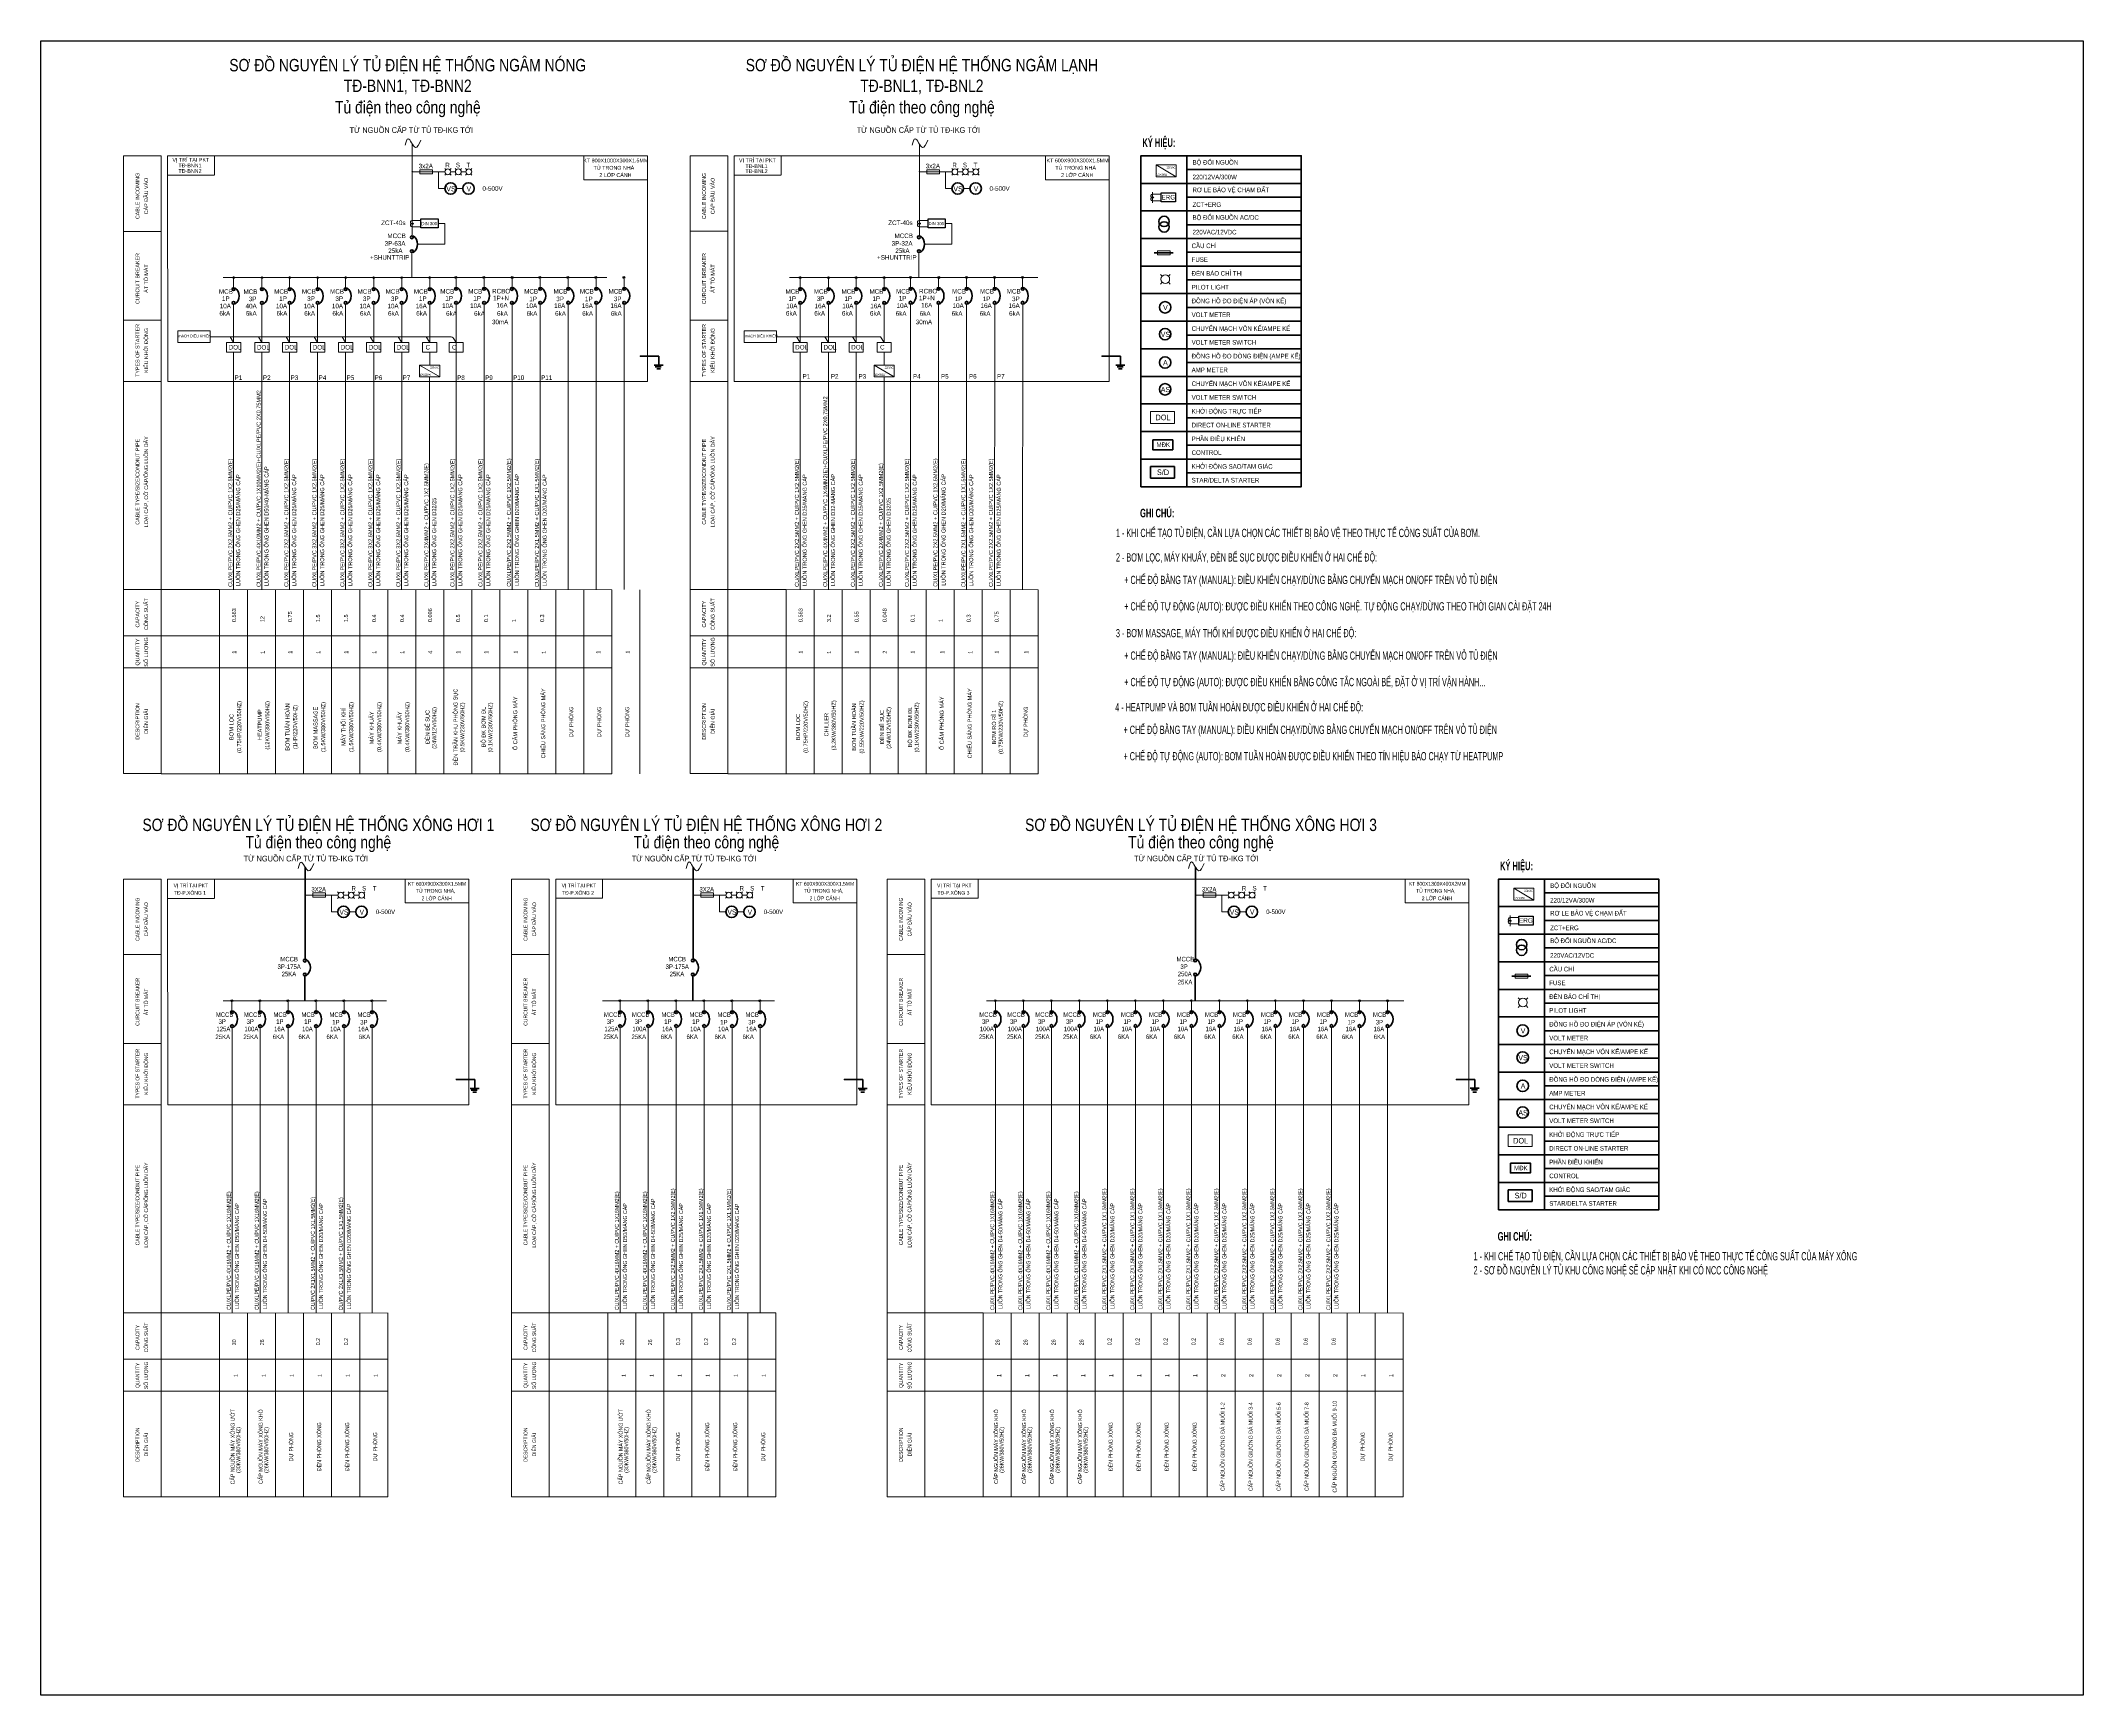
# Model space of a CAD drawing. Header units: millimetres. Extents: x -343543 to 400519, y -115663 to 104219.
# Drawn here: x -275507 to -226107, y 54009 to 94009 of the extents above; entities that cross this region are included whole.
import ezdxf
from ezdxf.enums import TextEntityAlignment as Align

# ---------------------------------------------------------------- set-up
doc = ezdxf.new("R2010")
doc.units = ezdxf.units.MM
doc.linetypes.add('HIDDEN', pattern=[0.375, 0.25, -0.125])
doc.layers.get('0').update_dxf_attribs({"color": 231, "lineweight": 0})
doc.layers.get('DefPoints').update_dxf_attribs({"color": 191})
for name, color, linetype, lineweight in [('7NetCoBan', 7, 'Continuous', 0), ('D-DAY', 3, 'Continuous', 40), ('Sche', 1, 'Continuous', 0), ('tbd', 2, 'Continuous', 0), ('TU DIEN', 255, 'Continuous', 40), ('WT-SUCTION', 98, 'Continuous', 25)]:
    doc.layers.add(name, color=color, linetype=linetype, lineweight=lineweight)
doc.layers.add('A-Tuong', color=7, linetype='Continuous')
doc.layers.add('E-text', color=3, linetype='Continuous')
doc.styles.add('ArialH-B', font='Vharialb_0.ttf')
doc.styles.add('E-TEXT 1', font='arial.ttf', dxfattribs={"width": 0.8})
doc.styles.add('VN-ArialH', font='Vharial_0.ttf', dxfattribs={"width": 0.85})
doc.styles.add('VN-SIMPLI', font='Vharial_0.ttf', dxfattribs={"width": 0.75})
doc.styles.add('VNARIALH', font='Vharial_0.ttf', dxfattribs={"width": 0.95})
doc.styles.add('VNAVANTH', font='Vhavan_0.ttf')
doc.styles.add('VNSIMPLI', font='Vharial_0.ttf', dxfattribs={"width": 0.8})
doc.styles.add('WMF-VNI-Helve-Condense1', font='Vhelvcn_0.ttf')

# ---------------------------------------------------------------- blocks, each defined once
blk = doc.blocks.new('at')
for centre in [(31507, -92801), (31507, -93195)]:
    blk.add_circle(centre, 39.3)
blk.add_arc((31370, -92998), 295, 306.8699, 53.1301)
blk = doc.blocks.new('GND')
for p, q in [((146441, -24610), (146883, -24610)), ((146883, -24610), (146883, -24822)), ((146771, -24825), (146988, -24825)), ((146799, -24865), (146943, -24865)), ((146836, -24916), (146924, -24916))]:
    blk.add_line(p, q)
at = {"layer": 'Sche', "lineweight": 5, "ltscale": 5, "const_width": 20.9}
blk.add_lwpolyline([(146430, -24610, 1), (146451, -24610, 1)], format="xyb", close=True, dxfattribs=at)
blk = doc.blocks.new('KD TT')
at = {"layer": 'Sche', "color": 4}
blk.add_lwpolyline([(-498, -1932), (360, -1932), (360, -2354), (-498, -2354)], close=True, dxfattribs=at)
at = {"layer": 'Sche', "color": 4, "style": 'VN-SIMPLI', "width": 0.75}
blk.add_text('dol', height=200, dxfattribs=at).set_placement((-47, -2240), align=Align.CENTER)
blk = doc.blocks.new('di16')
at = {"layer": 'tbd'}
blk.add_line((0, 555), (0, -555), dxfattribs=at)
for points in [[(275, 340), (0, 340, 1.2511788), (86, -41, 0.140943), (116, -17, 0.1620611), (121, 0, 0.1620611)], [(275, -340), (0, -340, -1.2511788), (86, 41, -0.140943), (116, 17, -0.1620611), (121, 0, -0.1620611)]]:
    blk.add_lwpolyline(points, format="xyb", dxfattribs=at)
blk = doc.blocks.new('noi')
at = {"layer": 'WT-SUCTION'}
h = blk.add_hatch(color=1, dxfattribs=at)
h.dxf.hatch_style = 1
h.paths.add_polyline_path([(540451, 1555544), (540430, 1555544), (540430, 1555523, 0.414214)])
h.paths.add_polyline_path([(540430, 1555544), (540409, 1555544, 0.414214), (540430, 1555523)])
h.paths.add_polyline_path([(540409, 1555544), (540430, 1555544), (540451, 1555544, 1)])
at = {"layer": 'WT-SUCTION', "color": 1}
blk.add_circle((540430, 1555544), 21.3, dxfattribs=at)

msp = doc.modelspace()

# ---------------------------------------------------------------- linework, layer by layer
for p, q in [((-265591.1, 90842.7), (-265478.9, 90842.7)), ((-265338.5, 90842.7), (-265226.3, 90842.7)), ((-253325.6, 90843.1), (-253213.4, 90843.1)), ((-253073, 90843.1), (-252960.8, 90843.1))]:
    msp.add_line(p, q)
at = {"color": 41, "ltscale": 300}
for p, q in [((-271014.3, 86713.4), (-270672.9, 86713.4)), ((-271014.3, 86482), (-271014.3, 86713.4)), ((-270672.9, 86482), (-271014.3, 86482)), ((-270672.9, 86713.4), (-270672.9, 86482)), ((-270329.2, 86712.1), (-269987.8, 86712.1)), ((-270329.2, 86480.7), (-270329.2, 86712.1)), ((-269987.8, 86480.7), (-270329.2, 86480.7)), ((-269987.8, 86712.1), (-269987.8, 86480.7)), ((-269659.5, 86713.4), (-269318.1, 86713.4)), ((-269659.5, 86482), (-269659.5, 86713.4)), ((-269318.1, 86482), (-269659.5, 86482)), ((-269318.1, 86713.4), (-269318.1, 86482)), ((-269318.1, 86713.4), (-269318.1, 86482)), ((-268982.1, 86712.4), (-268640.7, 86712.4)), ((-268982.1, 86480.9), (-268982.1, 86712.4)), ((-268640.7, 86480.9), (-268982.1, 86480.9)), ((-268640.7, 86712.4), (-268640.7, 86480.9)), ((-268640.7, 86712.4), (-268640.7, 86480.9)), ((-268304.7, 86713.4), (-267963.3, 86713.4)), ((-268304.7, 86482), (-268304.7, 86713.4)), ((-267963.3, 86482), (-268304.7, 86482)), ((-267963.3, 86713.4), (-267963.3, 86482)), ((-267963.3, 86713.4), (-267963.3, 86482)), ((-267627.3, 86712.4), (-267285.9, 86712.4)), ((-267627.3, 86480.9), (-267627.3, 86712.4)), ((-267285.9, 86480.9), (-267627.3, 86480.9)), ((-267285.9, 86712.4), (-267285.9, 86480.9)), ((-267285.9, 86712.4), (-267285.9, 86480.9)), ((-266949.9, 86712.4), (-266608.5, 86712.4)), ((-266949.9, 86480.9), (-266949.9, 86712.4)), ((-266608.5, 86480.9), (-266949.9, 86480.9)), ((-266608.5, 86712.4), (-266608.5, 86480.9)), ((-266608.5, 86712.4), (-266608.5, 86480.9)), ((-266272.5, 86713.4), (-265931.1, 86713.4)), ((-266272.5, 86482), (-266272.5, 86713.4)), ((-265931.1, 86482), (-266272.5, 86482)), ((-265931.1, 86713.4), (-265931.1, 86482)), ((-265632.4, 86713.3), (-265291.1, 86713.3)), ((-265632.4, 86481.9), (-265632.4, 86713.3)), ((-265291.1, 86481.9), (-265632.4, 86481.9)), ((-265291.1, 86713.3), (-265291.1, 86481.9)), ((-257310.9, 86713.8), (-256969.5, 86713.8)), ((-257310.9, 86482.4), (-257310.9, 86713.8)), ((-256969.5, 86482.4), (-257310.9, 86482.4)), ((-256969.5, 86713.8), (-256969.5, 86482.4)), ((-256625.8, 86712.5), (-256284.4, 86712.5)), ((-256625.8, 86481.1), (-256625.8, 86712.5)), ((-256284.4, 86481.1), (-256625.8, 86481.1)), ((-256284.4, 86712.5), (-256284.4, 86481.1)), ((-255956.1, 86713.8), (-255614.7, 86713.8)), ((-255956.1, 86482.4), (-255956.1, 86713.8)), ((-255614.7, 86482.4), (-255956.1, 86482.4)), ((-255614.7, 86713.8), (-255614.7, 86482.4)), ((-255614.7, 86713.8), (-255614.7, 86482.4)), ((-255278.7, 86713.8), (-254937.3, 86713.8)), ((-255278.7, 86482.4), (-255278.7, 86713.8)), ((-254937.3, 86482.4), (-255278.7, 86482.4)), ((-254937.3, 86713.8), (-254937.3, 86482.4))]:
    msp.add_line(p, q, dxfattribs=at)
at = {"ltscale": 5}
for p, q in [((-268180.8, 73353.5), (-268068.5, 73353.5)), ((-267928.2, 73353.5), (-267815.9, 73353.5)), ((-258794.7, 73353.9), (-258682.5, 73353.9)), ((-258542.1, 73353.9), (-258429.9, 73353.9)), ((-246643.7, 73354.2), (-246531.4, 73354.2)), ((-246391.1, 73354.2), (-246278.8, 73354.2))]:
    msp.add_line(p, q, dxfattribs=at)
for points in [[(-272197.2, 86997.9), (-271414, 86997.9), (-271414, 86713.5), (-272197.2, 86713.5)], [(-258493.8, 86998.3), (-257710.6, 86998.3), (-257710.6, 86713.8), (-258493.8, 86713.8)]]:
    msp.add_lwpolyline(points, close=True)
at = {"layer": '7NetCoBan'}
for p, q in [((-248553.9, 90300.4), (-248407.6, 90300.4)), ((-248553.9, 90144.2), (-248407.6, 90144.2)), ((-266459.6, 89667.8), (-266313.3, 89667.8)), ((-266459.6, 89511.6), (-266313.3, 89511.6)), ((-254194.2, 89668.1), (-254047.8, 89668.1)), ((-254194.2, 89511.9), (-254047.8, 89511.9)), ((-239903.7, 72811.5), (-239757.3, 72811.5)), ((-239903.7, 72655.3), (-239757.3, 72655.3))]:
    msp.add_line(p, q, dxfattribs=at)
at = {"layer": 'A-Tuong'}
for points in [[(-248407.6, 90335.7), (-248063.4, 90335.7), (-248063.4, 90119.3), (-248407.6, 90119.3)], [(-266313.3, 89703.1), (-265898.4, 89703.1), (-265898.4, 89486.7), (-266313.3, 89486.7)], [(-254047.8, 89703.5), (-253632.9, 89703.5), (-253632.9, 89487), (-254047.8, 89487)]]:
    msp.add_lwpolyline(points, close=True, dxfattribs=at)
at = {"layer": 'A-Tuong', "elevation": 0}
msp.add_lwpolyline([(-239757.3, 72846.9), (-239413.1, 72846.9), (-239413.1, 72630.4), (-239757.3, 72630.4)], close=True, dxfattribs=at)
at = {"layer": 'DefPoints'}
msp.add_lwpolyline([(-275507.1, 94009.1), (-226107.1, 94009.1), (-226107.1, 54009.1), (-275507.1, 54009.1)], close=True, dxfattribs=at)
at = {"layer": 'Sche', "ltscale": 5}
for p, q in [((-266523.3, 91516.3), (-266522.8, 89290.5)), ((-254257.8, 91516.7), (-254257.3, 89290.9)), ((-266523, 90842.7), (-265731.5, 90842.7)), ((-265889, 90842.7), (-265889, 90437.9)), ((-265889, 90437.9), (-265733.3, 90437.9)), ((-265455.6, 90437.9), (-265300.2, 90437.9)), ((-254257.5, 90843.1), (-253466, 90843.1)), ((-253623.5, 90843.1), (-253623.5, 90438.3)), ((-253623.5, 90438.3), (-253467.8, 90438.3)), ((-253190.1, 90438.3), (-253034.7, 90438.3)), ((-266532.3, 88890.5), (-266532.3, 88285.2)), ((-254266.8, 88890.9), (-254266.8, 88285.6)), ((-270843.6, 88007.6), (-270843.6, 88285.2)), ((-270158.5, 88006.3), (-270158.5, 88283.9)), ((-269488.8, 88007.6), (-269488.8, 88285.2)), ((-268811.4, 88006.6), (-268811.4, 88284.1)), ((-268134, 88007.6), (-268134, 88285.2)), ((-267456.6, 88006.6), (-267456.6, 88284.1)), ((-266779.2, 88006.6), (-266779.2, 88284.1)), ((-266101.8, 88007.6), (-266101.8, 88285.2)), ((-265464.4, 88009.7), (-265464.4, 88287.2)), ((-264787, 88009.7), (-264787, 88287.2)), ((-264109.6, 88009.7), (-264109.6, 88287.2)), ((-263432.4, 88009.8), (-263432.4, 88287.3)), ((-262755, 88010.3), (-262755, 88287.9)), ((-262077.4, 88009.7), (-262077.4, 88287.2)), ((-261400, 88009.7), (-261400, 88287.2)), ((-257140.2, 88008), (-257140.2, 88285.6)), ((-256455.1, 88006.7), (-256455.1, 88284.3)), ((-255785.4, 88008), (-255785.4, 88285.6)), ((-255108, 88008), (-255108, 88285.6)), ((-254470.6, 88010.1), (-254470.6, 88287.7)), ((-253793.2, 88010.1), (-253793.2, 88287.7)), ((-253116, 88010.2), (-253116, 88287.8)), ((-252438.4, 88010.1), (-252438.4, 88287.7)), ((-251761, 88010.1), (-251761, 88287.7)), ((-270843.6, 86713.4), (-270843.6, 87639.8)), ((-270158.5, 86712.1), (-270158.5, 87638.5)), ((-269488.8, 86713.4), (-269488.8, 87639.8)), ((-268811.4, 86712.4), (-268811.4, 87638.7)), ((-268134, 86713.4), (-268134, 87639.8)), ((-267456.6, 86712.4), (-267456.6, 87638.7)), ((-266779.2, 86712.4), (-266779.2, 87638.7)), ((-266101.8, 86713.4), (-266101.8, 87639.8)), ((-265462.7, 80745.6), (-265461.6, 87643.9)), ((-264785.3, 80745.6), (-264784.2, 87643.9)), ((-264107.9, 80745.6), (-264106.8, 87643.9)), ((-263430.5, 80745.6), (-263429.6, 87644)), ((-262753.1, 80746.1), (-262752.2, 87644.5)), ((-262075.7, 80745.6), (-262074.6, 87643.9)), ((-261398.3, 80745.6), (-261397.2, 87643.9)), ((-257140.2, 86713.8), (-257140.2, 87640.1)), ((-256455.1, 86712.5), (-256455.1, 87638.8)), ((-255785.4, 86713.8), (-255785.4, 87640.1)), ((-255108, 86713.8), (-255108, 87640.1)), ((-254468.9, 80746), (-254467.8, 87644.4)), ((-253791.5, 80746), (-253790.4, 87644.4)), ((-253114.1, 80746), (-253113.2, 87644.5)), ((-252436.7, 80746), (-252435.6, 87644.4)), ((-251759.3, 80746), (-251758.2, 87644.4)), ((-265612.5, 86855.7), (-271414, 86855.7)), ((-270843.6, 86713.4), (-270930.5, 86855.7)), ((-270844.7, 80739.4), (-270843.6, 86482)), ((-270158.5, 86712.1), (-270245.5, 86854.4)), ((-270159.6, 80738.1), (-270158.5, 86480.7)), ((-269488.8, 86713.4), (-269575.7, 86855.7)), ((-269489.9, 80739.4), (-269488.8, 86482)), ((-268811.4, 86712.4), (-268898.3, 86854.6)), ((-268812.5, 80738.3), (-268811.4, 86480.9)), ((-268134, 86713.4), (-268220.9, 86855.7)), ((-268135.1, 80739.4), (-268134, 86482)), ((-267456.6, 86712.4), (-267543.5, 86854.6)), ((-267457.7, 80738.3), (-267456.6, 86480.9)), ((-266779.2, 86712.4), (-266866.2, 86854.6)), ((-266780.3, 80738.3), (-266779.2, 86480.9)), ((-266101.8, 86713.4), (-266188.8, 86855.7)), ((-266101.9, 86170.8), (-266101.8, 86482)), ((-265462.6, 86713.4), (-265516.6, 86802)), ((-255194.9, 86856.1), (-257710.6, 86856.1)), ((-257140.2, 86713.8), (-257227.1, 86856.1)), ((-257141.2, 80739.7), (-257140.2, 86482.4)), ((-256455.1, 86712.5), (-256542, 86854.8)), ((-256456.2, 80738.4), (-256455.1, 86481.1)), ((-255785.4, 86713.8), (-255872.3, 86856.1)), ((-255786.4, 80739.7), (-255785.4, 86482.4)), ((-255108, 86713.8), (-255194.9, 86856.1)), ((-255108, 86171.1), (-255108, 86482.4)), ((-266102.9, 80739.4), (-266102.9, 85886.1)), ((-255109, 80739.7), (-255109, 85886.5)), ((-269112.6, 73353.5), (-268321.1, 73353.5)), ((-268478.7, 73353.5), (-268478.7, 72948.8)), ((-259726.6, 73353.9), (-258935.1, 73353.9)), ((-259092.6, 73353.9), (-259092.6, 72949.1)), ((-247575.5, 73354.2), (-246784, 73354.2)), ((-246941.6, 73354.2), (-246941.6, 72949.4)), ((-268478.7, 72948.8), (-268323, 72948.8)), ((-268045.2, 72948.8), (-267889.8, 72948.8)), ((-259092.6, 72949.1), (-258936.9, 72949.1)), ((-258659.2, 72949.1), (-258503.8, 72949.1)), ((-246941.6, 72949.4), (-246785.9, 72949.4)), ((-246508.1, 72949.4), (-246352.7, 72949.4)), ((-270883.6, 70520.6), (-270883.6, 70798.2)), ((-270206.2, 70520.6), (-270206.2, 70798.2)), ((-269528.8, 70520.6), (-269528.8, 70798.2)), ((-268851.4, 70520.6), (-268851.4, 70798.2)), ((-268174, 70520.2), (-268174, 70797.8)), ((-267496.6, 70519.7), (-267496.6, 70797.3)), ((-261497.6, 70520.9), (-261497.6, 70798.5)), ((-260820.2, 70520.9), (-260820.2, 70798.5)), ((-260142.8, 70520.9), (-260142.8, 70798.5)), ((-259465.4, 70520.9), (-259465.4, 70798.5)), ((-258788, 70520.5), (-258788, 70798.1)), ((-258110.6, 70520.1), (-258110.6, 70797.7)), ((-252417.2, 70521.3), (-252417.2, 70798.9)), ((-251739.8, 70521.3), (-251739.8, 70798.9)), ((-251062.4, 70521.3), (-251062.4, 70798.9)), ((-250385, 70521.3), (-250385, 70798.9)), ((-249707.6, 70521.3), (-249707.6, 70798.9)), ((-249030.2, 70521.3), (-249030.2, 70798.9)), ((-248352.9, 70521.3), (-248352.9, 70798.9)), ((-247675.5, 70521.3), (-247675.5, 70798.9)), ((-246998.1, 70521.3), (-246998.1, 70798.9)), ((-246320.7, 70521.3), (-246320.7, 70798.9)), ((-245643.3, 70521.3), (-245643.3, 70798.9)), ((-244965.9, 70521.3), (-244965.9, 70798.9)), ((-244288.5, 70521.3), (-244288.5, 70798.9)), ((-243611.1, 70520.4), (-243611.1, 70798)), ((-242933.7, 70520.4), (-242933.7, 70798)), ((-270881.9, 63256.5), (-270880.8, 70154.8)), ((-270204.5, 63256.5), (-270203.4, 70154.8)), ((-269527.1, 63256.5), (-269526, 70154.8)), ((-268849.7, 63256.5), (-268848.6, 70154.8)), ((-268172.3, 63247.5), (-268171.2, 70154.4)), ((-267494.9, 63255.7), (-267493.8, 70154)), ((-261495.9, 63256.9), (-261494.8, 70155.2)), ((-260818.5, 63256.9), (-260817.4, 70155.2)), ((-260141.1, 63256.9), (-260140, 70155.2)), ((-259463.7, 63256.9), (-259462.6, 70155.2)), ((-258786.3, 63247.9), (-258785.2, 70154.7)), ((-258108.9, 63256), (-258107.8, 70154.3)), ((-252415.5, 63257.2), (-252414.4, 70155.5)), ((-251738.1, 63257.2), (-251737, 70155.5)), ((-251060.7, 63257.2), (-251059.6, 70155.5)), ((-250383.3, 63257.2), (-250382.2, 70155.5)), ((-249705.9, 63257.2), (-249704.8, 70155.5)), ((-249028.5, 63257.2), (-249027.4, 70155.5)), ((-248351.1, 63257.2), (-248350, 70155.5)), ((-247673.7, 63257.2), (-247672.6, 70155.5)), ((-246996.3, 63257.2), (-246995.2, 70155.5)), ((-246318.9, 63257.2), (-246317.8, 70155.5)), ((-245641.5, 63257.2), (-245640.4, 70155.5)), ((-244964.1, 63257.2), (-244963, 70155.5)), ((-244286.7, 63257.2), (-244285.6, 70155.5)), ((-243609.3, 63256.3), (-243608.2, 70154.7)), ((-242931.9, 63256.3), (-242930.8, 70154.7))]:
    msp.add_line(p, q, dxfattribs=at)
for points in [[(-265898.4, 89594.9), (-265733.7, 89594.9), (-265733.7, 89091.2), (-266398.5, 89091.2)], [(-253632.9, 89595.3), (-253468.3, 89595.3), (-253468.3, 89091.6), (-254133, 89091.6)]]:
    msp.add_lwpolyline(points, dxfattribs=at)
msp.add_arc((-265612.5, 86743.4), 112.3, 31.43101, 90, dxfattribs=at)
at = {"layer": 'TU DIEN', "lineweight": 5}
for p, q in [((-266522.8, 90236.7), (-266523.3, 91516.3)), ((-254257.3, 90237), (-254257.8, 91516.7)), ((-266341.5, 90893.8), (-266034.5, 90893.8)), ((-266341.5, 90791.5), (-266341.5, 90893.8)), ((-266034.5, 90791.5), (-266341.5, 90791.5)), ((-266034.5, 90893.8), (-266034.5, 90791.5)), ((-254076, 90894.2), (-253769, 90894.2)), ((-254076, 90791.9), (-254076, 90894.2)), ((-253769, 90791.9), (-254076, 90791.9)), ((-253769, 90894.2), (-253769, 90791.9)), ((-248499.9, 88933.9), (-248193, 88933.9)), ((-248499.9, 88831.5), (-248499.9, 88933.9)), ((-248193, 88933.9), (-248193, 88831.5)), ((-248193, 88831.5), (-248499.9, 88831.5)), ((-248425, 88362.2), (-248382.5, 88319.7)), ((-248382.5, 88319.7), (-248425, 88362.2)), ((-248425, 88128.3), (-248382.5, 88170.8)), ((-248382.5, 88170.8), (-248425, 88128.3)), ((-248233.7, 88319.7), (-248191.1, 88362.2)), ((-248191.1, 88362.2), (-248233.7, 88319.7)), ((-248191.1, 88128.3), (-248233.7, 88170.8)), ((-248233.7, 88170.8), (-248191.1, 88128.3)), ((-268931.1, 73404.7), (-268624.1, 73404.7)), ((-268931.1, 73302.4), (-268931.1, 73404.7)), ((-268624.1, 73302.4), (-268931.1, 73302.4)), ((-268624.1, 73404.7), (-268624.1, 73302.4)), ((-259545.1, 73405), (-259238.1, 73405)), ((-259545.1, 73302.7), (-259545.1, 73405)), ((-259238.1, 73302.7), (-259545.1, 73302.7)), ((-259238.1, 73405), (-259238.1, 73302.7)), ((-247394, 73405.4), (-247087, 73405.4)), ((-247394, 73303), (-247394, 73405.4)), ((-247087, 73303), (-247394, 73303)), ((-247087, 73405.4), (-247087, 73303)), ((-239849.7, 71445), (-239542.7, 71445)), ((-239849.7, 71342.7), (-239849.7, 71445)), ((-239542.7, 71342.7), (-239849.7, 71342.7)), ((-239542.7, 71445), (-239542.7, 71342.7)), ((-239774.8, 70873.4), (-239732.2, 70830.8)), ((-239732.2, 70830.8), (-239774.8, 70873.4)), ((-239774.8, 70639.5), (-239732.2, 70682)), ((-239732.2, 70682), (-239774.8, 70639.5)), ((-239583.4, 70830.8), (-239540.9, 70873.4)), ((-239540.9, 70873.4), (-239583.4, 70830.8)), ((-239540.9, 70639.5), (-239583.4, 70682)), ((-239583.4, 70682), (-239540.9, 70639.5))]:
    msp.add_line(p, q, dxfattribs=at)
at = {"layer": 'TU DIEN', "color": 41, "lineweight": 5}
for p, q in [((-272439.6, 91229.8), (-260831.6, 91230.1)), ((-272439.1, 85770.1), (-272439.6, 91229.8)), ((-271304, 91236.9), (-271304, 90771.7)), ((-262373.6, 90652.4), (-262373.6, 91229.8)), ((-260831.5, 85770.1), (-260831.6, 91230)), ((-258736.2, 91230.1), (-249662.7, 91230.3)), ((-258735.7, 85770.5), (-258736.2, 91230.1)), ((-257600.6, 91237.3), (-257600.6, 90772)), ((-251204.7, 90652.8), (-251204.7, 91230.2)), ((-249662.6, 85770.5), (-249662.7, 91230.4)), ((-271304, 90764.5), (-272439.6, 90764.5)), ((-260831.6, 90652.4), (-262373.6, 90652.4)), ((-257600.6, 90764.9), (-258736.2, 90764.9)), ((-249662.7, 90652.8), (-251204.7, 90652.8)), ((-260831.4, 85770.1), (-272439.1, 85770.1)), ((-249662.6, 85770.5), (-258735.7, 85770.5)), ((-261698.7, 80733), (-271182.3, 80740.5)), ((-271182.3, 76295), (-271182.3, 80740.5)), ((-270504.9, 76295), (-270504.9, 80740.5)), ((-269827.5, 76295), (-269827.5, 80740.5)), ((-269150.1, 76295), (-269150.1, 80740.5)), ((-268472.7, 76295), (-268472.7, 80740.5)), ((-267795.3, 76295), (-267795.3, 80740.5)), ((-267117.9, 76295), (-267117.9, 80740.5)), ((-266440.5, 76288.6), (-266440.5, 80734)), ((-265763.1, 76288.5), (-265763.1, 80733.9)), ((-265085.7, 76288.5), (-265085.7, 80733.9)), ((-264408.3, 76288.5), (-264408.3, 80733.9)), ((-263730.9, 76288.5), (-263730.9, 80733.9)), ((-263053.5, 76288.5), (-263053.5, 80733.9)), ((-262376.1, 76288.5), (-262376.1, 80733.9)), ((-261698.7, 76288.5), (-261698.7, 80733.9)), ((-261021.3, 76288.5), (-261021.3, 80733.9)), ((-251382.3, 80733.9), (-257478.9, 80740.9)), ((-257478.9, 76295.4), (-257478.9, 80740.9)), ((-256801.5, 76295.4), (-256801.5, 80740.9)), ((-256124.1, 76295.4), (-256124.1, 80740.9)), ((-255446.7, 76295.4), (-255446.7, 80740.9)), ((-254769.3, 76295.4), (-254769.3, 80740.9)), ((-254091.9, 76295.4), (-254091.9, 80740.9)), ((-253414.5, 76295.4), (-253414.5, 80740.9)), ((-252737.1, 76289), (-252737.1, 80734.4)), ((-252059.7, 76289), (-252059.7, 80734.4)), ((-251382.3, 76289), (-251382.3, 80734.4)), ((-271182.3, 79623.7), (-261698.7, 79623.7)), ((-257478.9, 79624.1), (-251382.3, 79624.1)), ((-271182.3, 78845.1), (-261698.7, 78845.1)), ((-257478.9, 78845.4), (-251382.3, 78845.4)), ((-272595, 76288.6), (-261698.7, 76288.6)), ((-258891.5, 76289), (-251382.3, 76289)), ((-272439.6, 73740.6), (-265155.4, 73740.9)), ((-272439.1, 68280.9), (-272439.6, 73740.6)), ((-271304, 73747.8), (-271304, 73282.5)), ((-266697.4, 73163.3), (-266697.4, 73740.7)), ((-265155.3, 68281), (-265155.4, 73740.9)), ((-263053.6, 73740.9), (-255769.4, 73741.3)), ((-263053.1, 68281.3), (-263053.6, 73740.9)), ((-261918, 73748.1), (-261918, 73282.9)), ((-257311.4, 73163.7), (-257311.4, 73741.1)), ((-255769.3, 68281.4), (-255769.4, 73741.3)), ((-253973.2, 73741.3), (-240962.8, 73741.5)), ((-253972.7, 68281.6), (-253973.2, 73741.3)), ((-252837.6, 73748.4), (-252837.6, 73283.2)), ((-242504.8, 73164), (-242504.8, 73741.4)), ((-240962.7, 68281.7), (-240962.8, 73741.6)), ((-271304, 73275.4), (-272439.6, 73275.4)), ((-265155.4, 73163.3), (-266697.4, 73163.3)), ((-261918, 73275.7), (-263053.6, 73275.7)), ((-255769.4, 73163.7), (-257311.4, 73163.7)), ((-252837.6, 73276.1), (-253973.2, 73276.1)), ((-240962.8, 73164), (-242504.8, 73164)), ((-265155.3, 68281), (-272439.1, 68280.9)), ((-255769.3, 68281.4), (-263053.1, 68281.3)), ((-240962.7, 68281.7), (-253972.7, 68281.6)), ((-267117.9, 63248.9), (-271182.3, 63251.3)), ((-271182.3, 58805.9), (-271182.3, 63251.3)), ((-270504.9, 58805.9), (-270504.9, 63251.3)), ((-269827.5, 58805.9), (-269827.5, 63251.3)), ((-269150.1, 58805.9), (-269150.1, 63251.3)), ((-268472.7, 58805.9), (-268472.7, 63251.3)), ((-268472.7, 58805.9), (-268472.7, 63251.3)), ((-267795.3, 58805.9), (-267795.3, 63251.3)), ((-267795.3, 58805.9), (-267795.3, 63251.3)), ((-267117.9, 58805.9), (-267117.9, 63251.3)), ((-257731.9, 63249.3), (-261796.3, 63251.7)), ((-261796.3, 58806.2), (-261796.3, 63251.7)), ((-261118.9, 58806.2), (-261118.9, 63251.7)), ((-260441.5, 58806.2), (-260441.5, 63251.7)), ((-259764.1, 58806.2), (-259764.1, 63251.7)), ((-259086.7, 58806.2), (-259086.7, 63251.7)), ((-259086.7, 58806.2), (-259086.7, 63251.7)), ((-258409.3, 58806.2), (-258409.3, 63251.7)), ((-258409.3, 58806.2), (-258409.3, 63251.7)), ((-257731.9, 58806.2), (-257731.9, 63251.7)), ((-242554.9, 63248.6), (-252715.9, 63252)), ((-252715.9, 58806.6), (-252715.9, 63252)), ((-252038.5, 58806.6), (-252038.5, 63252)), ((-251361.1, 58806.6), (-251361.1, 63252)), ((-250683.7, 58806.6), (-250683.7, 63252)), ((-250006.3, 58806.6), (-250006.3, 63252)), ((-249328.9, 58806.6), (-249328.9, 63252)), ((-248651.5, 58806.6), (-248651.5, 63252)), ((-247974.1, 58806.6), (-247974.1, 63252)), ((-247296.7, 58806.6), (-247296.7, 63252)), ((-246619.3, 58806.6), (-246619.3, 63252)), ((-245941.9, 58806.6), (-245941.9, 63252)), ((-245264.5, 58806.6), (-245264.5, 63252)), ((-244587.1, 58806.6), (-244587.1, 63252)), ((-243909.7, 58806.6), (-243909.7, 63252)), ((-243232.3, 58806.6), (-243232.3, 63252)), ((-242554.9, 58806.6), (-242554.9, 63252)), ((-271182.3, 62134.6), (-267117.9, 62134.6)), ((-261796.3, 62134.9), (-257731.9, 62134.9)), ((-252715.9, 62135.3), (-242554.9, 62135.3)), ((-271182.3, 61355.9), (-267117.9, 61355.9)), ((-261796.3, 61356.3), (-257731.9, 61356.3)), ((-252715.9, 61356.6), (-242554.9, 61356.6)), ((-272595, 58805.9), (-267117.9, 58805.9)), ((-263208.9, 58806.2), (-257731.9, 58806.2)), ((-254128.6, 58806.6), (-242554.9, 58806.6))]:
    msp.add_line(p, q, dxfattribs=at)
at = {"layer": 'TU DIEN', "color": 1, "lineweight": 5}
for p, q in [((-265710.9, 90892.3), (-265739.3, 90920.6)), ((-265611.7, 90892.3), (-265583.3, 90920.6)), ((-253445.4, 90892.7), (-253473.8, 90921)), ((-253346.2, 90892.7), (-253317.8, 90921)), ((-265739.3, 90764.7), (-265710.9, 90793.1)), ((-265611.7, 90793.1), (-265583.3, 90764.7)), ((-253473.8, 90765.1), (-253445.4, 90793.4)), ((-253346.2, 90793.4), (-253317.8, 90765.1)), ((-268300.6, 73403.1), (-268328.9, 73431.5)), ((-268328.9, 73275.6), (-268300.6, 73303.9)), ((-268201.3, 73403.1), (-268173, 73431.5)), ((-268201.3, 73303.9), (-268173, 73275.6)), ((-258914.5, 73403.5), (-258942.9, 73431.8)), ((-258942.9, 73275.9), (-258914.5, 73304.3)), ((-258815.3, 73403.5), (-258786.9, 73431.8)), ((-258815.3, 73304.3), (-258786.9, 73275.9)), ((-246763.4, 73403.8), (-246791.8, 73432.2)), ((-246791.8, 73276.2), (-246763.4, 73304.6)), ((-246664.2, 73403.8), (-246635.9, 73432.2)), ((-246664.2, 73304.6), (-246635.9, 73276.2))]:
    msp.add_line(p, q, dxfattribs=at)
at = {"layer": 'TU DIEN', "color": 2, "lineweight": 5}
for p, q in [((-265458.3, 90892.3), (-265486.7, 90920.6)), ((-265359.1, 90892.3), (-265330.7, 90920.6)), ((-253192.8, 90892.7), (-253221.2, 90921)), ((-253093.6, 90892.7), (-253065.2, 90921)), ((-265486.7, 90764.7), (-265458.3, 90793.1)), ((-265359.1, 90793.1), (-265330.7, 90764.7)), ((-253221.2, 90765.1), (-253192.8, 90793.4)), ((-253093.6, 90793.4), (-253065.2, 90765.1)), ((-268048, 73403.1), (-268076.3, 73431.5)), ((-268076.3, 73275.6), (-268048, 73303.9)), ((-267948.7, 73403.1), (-267920.4, 73431.5)), ((-267948.7, 73303.9), (-267920.4, 73275.6)), ((-258661.9, 73403.5), (-258690.3, 73431.8)), ((-258690.3, 73275.9), (-258661.9, 73304.3)), ((-258562.7, 73403.5), (-258534.3, 73431.8)), ((-258562.7, 73304.3), (-258534.3, 73275.9)), ((-246510.8, 73403.8), (-246539.2, 73432.2)), ((-246539.2, 73276.2), (-246510.8, 73304.6)), ((-246411.6, 73403.8), (-246383.3, 73432.2)), ((-246411.6, 73304.6), (-246383.3, 73276.2))]:
    msp.add_line(p, q, dxfattribs=at)
at = {"layer": 'TU DIEN', "color": 5, "lineweight": 5}
for p, q in [((-265205.7, 90892.3), (-265234.1, 90920.6)), ((-265106.7, 90892.1), (-265078.4, 90920.4)), ((-252940.2, 90892.7), (-252968.6, 90921)), ((-252841.2, 90892.5), (-252812.9, 90920.8)), ((-265234.1, 90764.7), (-265205.7, 90793.1)), ((-265106.7, 90792.8), (-265078.4, 90764.5)), ((-252968.6, 90765.1), (-252940.2, 90793.4)), ((-252841.2, 90793.2), (-252812.9, 90764.9)), ((-267795.4, 73403.1), (-267823.7, 73431.5)), ((-267823.7, 73275.6), (-267795.4, 73303.9)), ((-267696.1, 73403.1), (-267667.8, 73431.5)), ((-267696.1, 73303.9), (-267667.8, 73275.6)), ((-258409.3, 73403.5), (-258437.7, 73431.8)), ((-258437.7, 73275.9), (-258409.3, 73304.3)), ((-258310.1, 73403.5), (-258281.7, 73431.8)), ((-258310.1, 73304.3), (-258281.7, 73275.9)), ((-246258.3, 73403.8), (-246286.6, 73432.2)), ((-246286.6, 73276.2), (-246258.3, 73304.6)), ((-246159, 73403.8), (-246130.7, 73432.2)), ((-246159, 73304.6), (-246130.7, 73276.2))]:
    msp.add_line(p, q, dxfattribs=at)
at = {"layer": 'TU DIEN', "color": 7, "lineweight": 5}
for p, q in [((-248531.1, 91007.7), (-248045, 90723.1)), ((-266344.9, 86170.8), (-265858.8, 85886.1)), ((-255351.1, 86171.1), (-254865, 85886.5)), ((-239880.8, 73518.9), (-239394.8, 73234.3))]:
    msp.add_line(p, q, dxfattribs=at)
at = {"layer": 'TU DIEN', "ltscale": 10}
for p, q in [((-247786.5, 90897.1), (-245021.2, 90897.1)), ((-247786.5, 90230.3), (-245021.2, 90230.3)), ((-247786.5, 89563.6), (-245021.2, 89563.6)), ((-239136.3, 73408.3), (-236370.9, 73408.3)), ((-239136.3, 72741.5), (-236370.9, 72741.5)), ((-239136.3, 72074.8), (-236370.9, 72074.8))]:
    msp.add_line(p, q, dxfattribs=at)
at = {"layer": 'TU DIEN', "color": 1}
for p, q in [((-248577.5, 88882.4), (-248116.5, 88882.4)), ((-239927.2, 71393.5), (-239466.2, 71393.5))]:
    msp.add_line(p, q, dxfattribs=at)
at = {"layer": 'TU DIEN', "color": 6, "lineweight": 5}
for p, q in [((-271098.2, 88285.2), (-261819.3, 88285.2)), ((-257394.8, 88285.6), (-251394.1, 88285.6)), ((-271098.2, 70796.1), (-267145.6, 70796.1)), ((-261921.4, 70796.4), (-257759.6, 70796.4)), ((-252631.8, 70796.7), (-242537.8, 70796.7))]:
    msp.add_line(p, q, dxfattribs=at)
at = {"layer": 'TU DIEN', "color": 4}
for p, q in [((-248667.2, 83433.3), (-248667.2, 83718.1)), ((-248667.2, 83718.1), (-248088.3, 83718.1)), ((-248088.3, 83718.1), (-248088.3, 83433.3)), ((-248088.3, 83433.3), (-248667.2, 83433.3)), ((-240017, 65944.4), (-240017, 66229.2)), ((-240017, 66229.2), (-239438, 66229.2)), ((-239438, 66229.2), (-239438, 65944.4)), ((-239438, 65944.4), (-240017, 65944.4))]:
    msp.add_line(p, q, dxfattribs=at)
at = {"layer": 'TU DIEN', "color": 41, "lineweight": 5}
for points in [[(-272595, 91229.8), (-273505.9, 91229.8), (-273505.9, 76295), (-272595, 76295)], [(-258891.5, 91230.1), (-259802.5, 91230.1), (-259802.5, 76295.4), (-258891.5, 76295.4)], [(-272595, 73740.6), (-273505.9, 73740.6), (-273505.9, 58805.9), (-272595, 58805.9)], [(-263208.9, 73740.9), (-264119.9, 73740.9), (-264119.9, 58806.2), (-263208.9, 58806.2)], [(-254128.6, 73741.3), (-255039.5, 73741.3), (-255039.5, 58806.6), (-254128.6, 58806.6)]]:
    msp.add_lwpolyline(points, close=True, dxfattribs=at)
at = {"layer": 'TU DIEN'}
for points in [[(-248897.8, 90563.7), (-247786.5, 90563.7), (-247786.5, 91230.4), (-248897.8, 91230.4)], [(-247786.5, 90563.7), (-245021.2, 90563.7), (-245021.2, 91230.4), (-247786.5, 91230.4)], [(-248897.8, 89897), (-247786.5, 89897), (-247786.5, 90563.7), (-248897.8, 90563.7)], [(-247786.5, 89897), (-245021.2, 89897), (-245021.2, 90563.7), (-247786.5, 90563.7)], [(-248897.8, 89230.2), (-247786.5, 89230.2), (-247786.5, 89897), (-248897.8, 89897)], [(-247786.5, 89230.2), (-245021.2, 89230.2), (-245021.2, 89897), (-247786.5, 89897)], [(-248897.8, 88563.5), (-247786.5, 88563.5), (-247786.5, 89230.2), (-248897.8, 89230.2)], [(-247786.5, 88896.9), (-245021.2, 88896.9), (-245021.2, 89230.2), (-247786.5, 89230.2)], [(-248897.8, 87896.7), (-247786.5, 87896.7), (-247786.5, 88563.5), (-248897.8, 88563.5)], [(-247786.5, 88563.5), (-245021.2, 88563.5), (-245021.2, 88896.9), (-247786.5, 88896.9)], [(-247786.5, 88230.1), (-245021.2, 88230.1), (-245021.2, 88563.5), (-247786.5, 88563.5)], [(-247786.5, 87896.7), (-245021.2, 87896.7), (-245021.2, 88230.1), (-247786.5, 88230.1)], [(-248897.8, 87230), (-247786.5, 87230), (-247786.5, 87896.7), (-248897.8, 87896.7)], [(-247786.5, 87563.4), (-245021.2, 87563.4), (-245021.2, 87896.7), (-247786.5, 87896.7)], [(-247786.5, 87230), (-245021.2, 87230), (-245021.2, 87563.4), (-247786.5, 87563.4)], [(-248897.8, 86563.3), (-247786.5, 86563.3), (-247786.5, 87230), (-248897.8, 87230)], [(-247786.5, 86896.6), (-245021.2, 86896.6), (-245021.2, 87230), (-247786.5, 87230)], [(-248897.8, 85896.5), (-247786.5, 85896.5), (-247786.5, 86563.3), (-248897.8, 86563.3)], [(-247786.5, 86563.3), (-245021.2, 86563.3), (-245021.2, 86896.6), (-247786.5, 86896.6)], [(-247786.5, 86229.9), (-245021.2, 86229.9), (-245021.2, 86563.3), (-247786.5, 86563.3)], [(-247786.5, 85896.5), (-245021.2, 85896.5), (-245021.2, 86229.9), (-247786.5, 86229.9)], [(-248897.8, 85229.8), (-247786.5, 85229.8), (-247786.5, 85896.5), (-248897.8, 85896.5)], [(-247786.5, 85563.2), (-245021.2, 85563.2), (-245021.2, 85896.5), (-247786.5, 85896.5)], [(-247786.5, 85229.8), (-245021.2, 85229.8), (-245021.2, 85563.2), (-247786.5, 85563.2)], [(-248897.8, 84563.1), (-247786.5, 84563.1), (-247786.5, 85229.8), (-248897.8, 85229.8)], [(-247786.5, 84896.4), (-245021.2, 84896.4), (-245021.2, 85229.8), (-247786.5, 85229.8)], [(-248897.8, 83896.3), (-247786.5, 83896.3), (-247786.5, 84563.1), (-248897.8, 84563.1)], [(-247786.5, 84563.1), (-245021.2, 84563.1), (-245021.2, 84896.4), (-247786.5, 84896.4)], [(-247786.5, 84229.7), (-245021.2, 84229.7), (-245021.2, 84563.1), (-247786.5, 84563.1)], [(-247786.5, 83896.3), (-245021.2, 83896.3), (-245021.2, 84229.7), (-247786.5, 84229.7)], [(-248897.8, 83229.6), (-247786.5, 83229.6), (-247786.5, 83896.3), (-248897.8, 83896.3)], [(-247786.5, 83562.9), (-245021.2, 83562.9), (-245021.2, 83896.3), (-247786.5, 83896.3)], [(-247786.5, 83229.6), (-245021.2, 83229.6), (-245021.2, 83562.9), (-247786.5, 83562.9)]]:
    msp.add_lwpolyline(points, close=True, dxfattribs=at)
at = {"layer": 'TU DIEN', "color": 7, "lineweight": 5}
for points in [[(-248531.1, 91007.7), (-248045, 91007.7), (-248045, 90723.1), (-248531.1, 90723.1)], [(-266344.9, 86170.8), (-265858.8, 86170.8), (-265858.8, 85886.1), (-266344.9, 85886.1)], [(-255351.1, 86171.1), (-254865, 86171.1), (-254865, 85886.5), (-255351.1, 85886.5)]]:
    msp.add_lwpolyline(points, close=True, dxfattribs=at)
at = {"layer": 'TU DIEN', "lineweight": 5, "ltscale": 5, "const_width": 20.9}
for points in [[(-266512.5, 90842.7, 1), (-266533.4, 90842.7)], [(-254247, 90843.1, 1), (-254267.9, 90843.1)], [(-269102.2, 73353.5, 1), (-269123.1, 73353.5)], [(-259716.1, 73353.9, 1), (-259737, 73353.9)]]:
    msp.add_lwpolyline(points, format="xyb", dxfattribs=at)
at = {"layer": 'TU DIEN', "color": 41, "lineweight": 5}
for points in [[(-272595, 89403.3), (-273505.9, 89403.3)], [(-258891.5, 89403.7), (-259802.5, 89403.7)], [(-272595, 87252.4), (-273505.9, 87252.4)], [(-258891.5, 87252.8), (-259802.5, 87252.8)], [(-272595, 85770.1), (-273505.9, 85770.1)], [(-258891.5, 85770.4), (-259802.5, 85770.4)], [(-271182.3, 80740.5), (-273505.9, 80740.5)], [(-257478.9, 80740.9), (-259802.5, 80740.9)], [(-271182.3, 79623.7), (-273505.9, 79623.7)], [(-257478.9, 79624.1), (-259802.5, 79624.1)], [(-271182.3, 78845.1), (-273505.9, 78845.1)], [(-257478.9, 78845.4), (-259802.5, 78845.4)], [(-272595, 71914.2), (-273505.9, 71914.2)], [(-263208.9, 71914.5), (-264119.9, 71914.5)], [(-254128.6, 71914.8), (-255039.5, 71914.8)], [(-272595, 69763.3), (-273505.9, 69763.3)], [(-263208.9, 69763.6), (-264119.9, 69763.6)], [(-254128.6, 69764), (-255039.5, 69764)], [(-272595, 68280.9), (-273505.9, 68280.9)], [(-263208.9, 68281.3), (-264119.9, 68281.3)], [(-254128.6, 68281.6), (-255039.5, 68281.6)], [(-271182.3, 63251.3), (-273505.9, 63251.3)], [(-261796.3, 63251.7), (-264119.9, 63251.7)], [(-252715.9, 63252), (-255039.5, 63252)], [(-271182.3, 62134.6), (-273505.9, 62134.6)], [(-261796.3, 62134.9), (-264119.9, 62134.9)], [(-252715.9, 62135.3), (-255039.5, 62135.3)], [(-271182.3, 61355.9), (-273505.9, 61355.9)], [(-261796.3, 61356.3), (-264119.9, 61356.3)], [(-252715.9, 61356.6), (-255039.5, 61356.6)]]:
    msp.add_lwpolyline(points, dxfattribs=at)
at = {"layer": 'TU DIEN', "color": 4}
msp.add_lwpolyline([(-248611.1, 84361.1), (-248128.7, 84361.1), (-248128.7, 84123.8), (-248611.1, 84123.8)], close=True, dxfattribs=at)
at = {"layer": 'TU DIEN', "color": 1, "elevation": 0}
for points in [[(-269112.9, 74027.2), (-269112.5, 71801.3)], [(-259726.9, 74027.5), (-259726.4, 71801.7)], [(-247575.8, 74027.9), (-247575.4, 71802)], [(-247584.8, 71402.1), (-247584.8, 70796.7)]]:
    msp.add_lwpolyline(points, dxfattribs=at)
at = {"layer": 'TU DIEN', "elevation": 0}
for points in [[(-240247.5, 73074.9), (-239136.3, 73074.9), (-239136.3, 73741.6), (-240247.5, 73741.6)], [(-239136.3, 73074.9), (-236370.9, 73074.9), (-236370.9, 73741.6), (-239136.3, 73741.6)], [(-240247.5, 72408.1), (-239136.3, 72408.1), (-239136.3, 73074.9), (-240247.5, 73074.9)], [(-239136.3, 72408.1), (-236370.9, 72408.1), (-236370.9, 73074.9), (-239136.3, 73074.9)], [(-240247.5, 71741.4), (-239136.3, 71741.4), (-239136.3, 72408.1), (-240247.5, 72408.1)], [(-239136.3, 71741.4), (-236370.9, 71741.4), (-236370.9, 72408.1), (-239136.3, 72408.1)], [(-240247.5, 71074.7), (-239136.3, 71074.7), (-239136.3, 71741.4), (-240247.5, 71741.4)], [(-239136.3, 71408), (-236370.9, 71408), (-236370.9, 71741.4), (-239136.3, 71741.4)], [(-239136.3, 71074.7), (-236370.9, 71074.7), (-236370.9, 71408), (-239136.3, 71408)], [(-240247.5, 70407.9), (-239136.3, 70407.9), (-239136.3, 71074.7), (-240247.5, 71074.7)], [(-239136.3, 70741.3), (-236370.9, 70741.3), (-236370.9, 71074.7), (-239136.3, 71074.7)], [(-239136.3, 70407.9), (-236370.9, 70407.9), (-236370.9, 70741.3), (-239136.3, 70741.3)], [(-240247.5, 69741.2), (-239136.3, 69741.2), (-239136.3, 70407.9), (-240247.5, 70407.9)], [(-239136.3, 70074.6), (-236370.9, 70074.6), (-236370.9, 70407.9), (-239136.3, 70407.9)], [(-240247.5, 69074.5), (-239136.3, 69074.5), (-239136.3, 69741.2), (-240247.5, 69741.2)], [(-239136.3, 69741.2), (-236370.9, 69741.2), (-236370.9, 70074.6), (-239136.3, 70074.6)], [(-239136.3, 69407.8), (-236370.9, 69407.8), (-236370.9, 69741.2), (-239136.3, 69741.2)], [(-239136.3, 69074.5), (-236370.9, 69074.5), (-236370.9, 69407.8), (-239136.3, 69407.8)], [(-240247.5, 68407.7), (-239136.3, 68407.7), (-239136.3, 69074.5), (-240247.5, 69074.5)], [(-239136.3, 68741.1), (-236370.9, 68741.1), (-236370.9, 69074.5), (-239136.3, 69074.5)], [(-239136.3, 68407.7), (-236370.9, 68407.7), (-236370.9, 68741.1), (-239136.3, 68741.1)], [(-240247.5, 67741), (-239136.3, 67741), (-239136.3, 68407.7), (-240247.5, 68407.7)], [(-239136.3, 68074.3), (-236370.9, 68074.3), (-236370.9, 68407.7), (-239136.3, 68407.7)], [(-240247.5, 67074.2), (-239136.3, 67074.2), (-239136.3, 67741), (-240247.5, 67741)], [(-239136.3, 67741), (-236370.9, 67741), (-236370.9, 68074.3), (-239136.3, 68074.3)], [(-239136.3, 67407.6), (-236370.9, 67407.6), (-236370.9, 67741), (-239136.3, 67741)], [(-239136.3, 67074.2), (-236370.9, 67074.2), (-236370.9, 67407.6), (-239136.3, 67407.6)], [(-240247.5, 66407.5), (-239136.3, 66407.5), (-239136.3, 67074.2), (-240247.5, 67074.2)], [(-239136.3, 66740.9), (-236370.9, 66740.9), (-236370.9, 67074.2), (-239136.3, 67074.2)], [(-239136.3, 66407.5), (-236370.9, 66407.5), (-236370.9, 66740.9), (-239136.3, 66740.9)], [(-240247.5, 65740.8), (-239136.3, 65740.8), (-239136.3, 66407.5), (-240247.5, 66407.5)], [(-239136.3, 66074.1), (-236370.9, 66074.1), (-236370.9, 66407.5), (-239136.3, 66407.5)], [(-239136.3, 65740.8), (-236370.9, 65740.8), (-236370.9, 66074.1), (-239136.3, 66074.1)]]:
    msp.add_lwpolyline(points, close=True, dxfattribs=at)
at = {"layer": 'TU DIEN', "lineweight": 5, "ltscale": 5, "const_width": 20.9, "elevation": 0}
msp.add_lwpolyline([(-247565.1, 73354.2, 1), (-247585.9, 73354.2)], format="xyb", dxfattribs=at)
at = {"layer": 'TU DIEN', "color": 7, "lineweight": 5, "elevation": 0}
msp.add_lwpolyline([(-239880.8, 73518.9), (-239394.8, 73518.9), (-239394.8, 73234.3), (-239880.8, 73234.3)], close=True, dxfattribs=at)
at = {"layer": 'TU DIEN', "color": 1}
for points in [[(-269121.9, 71401.4), (-269121.9, 70796.1)], [(-259735.9, 71401.7), (-259735.9, 70796.4)]]:
    msp.add_lwpolyline(points, dxfattribs=at)
at = {"layer": 'TU DIEN', "color": 4, "elevation": 0}
msp.add_lwpolyline([(-239960.8, 66872.3), (-239478.4, 66872.3), (-239478.4, 66635), (-239960.8, 66635)], close=True, dxfattribs=at)
at = {"layer": 'TU DIEN'}
for centre, radius in [((-265594.5, 90437.9), 138.9), ((-265161.3, 90437.9), 138.9), ((-253329, 90438.3), 138.9), ((-252895.8, 90438.3), 138.9), ((-248338.7, 89644.9), 125.2), ((-248338.7, 89508.8), 125.2), ((-248313.5, 87565.9), 138.9), ((-248313.5, 86917.4), 138.9), ((-248313.5, 86232.4), 138.9), ((-248313.5, 85583.9), 138.9), ((-268184.1, 72948.8), 138.9), ((-267750.9, 72948.8), 138.9), ((-258798.1, 72949.1), 138.9), ((-258364.9, 72949.1), 138.9), ((-246647, 72949.4), 138.9), ((-246213.8, 72949.4), 138.9), ((-239688.4, 72156.1), 125.2), ((-239688.4, 72020), 125.2), ((-239663.2, 70077), 138.9), ((-239663.2, 69428.5), 138.9), ((-239663.2, 68743.6), 138.9), ((-239663.2, 68095.1), 138.9)]:
    msp.add_circle(centre, radius, dxfattribs=at)
at = {"layer": 'TU DIEN', "color": 1, "lineweight": 5, "extrusion": (0, 0, -1)}
for centre, major_axis, start_param, end_param in [((-265661.3, 90842.7), (-49.6, 49.6), 0, 1.5707963), ((-253395.8, 90843.1), (-49.6, 49.6), 0, 1.5707963), ((-265661.3, 90842.7), (-49.6, 49.6), 4.712389, 6.2831853), ((-265661.3, 90842.7), (-49.6, 49.6), 3.1415927, 4.712389), ((-265661.3, 90842.7), (49.6, 49.6), 0, 1.5707963), ((-253395.8, 90843.1), (-49.6, 49.6), 4.712389, 6.2831853), ((-253395.8, 90843.1), (-49.6, 49.6), 3.1415927, 4.712389), ((-253395.8, 90843.1), (49.6, 49.6), 0, 1.5707963), ((-268250.9, 73353.5), (-49.6, 49.6), 4.712389, 6.2831853), ((-268250.9, 73353.5), (-49.6, 49.6), 0, 1.5707963), ((-268250.9, 73353.5), (-49.6, 49.6), 3.1415927, 4.712389), ((-268250.9, 73353.5), (49.6, 49.6), 0, 1.5707963), ((-258864.9, 73353.9), (-49.6, 49.6), 4.712389, 6.2831853), ((-258864.9, 73353.9), (-49.6, 49.6), 0, 1.5707963), ((-258864.9, 73353.9), (-49.6, 49.6), 3.1415927, 4.712389), ((-258864.9, 73353.9), (49.6, 49.6), 0, 1.5707963), ((-246713.8, 73354.2), (-49.6, 49.6), 4.712389, 6.2831853), ((-246713.8, 73354.2), (-49.6, 49.6), 0, 1.5707963), ((-246713.8, 73354.2), (-49.6, 49.6), 3.1415927, 4.712389), ((-246713.8, 73354.2), (49.6, 49.6), 0, 1.5707963)]:
    msp.add_ellipse(centre, major_axis=major_axis, ratio=1, start_param=start_param, end_param=end_param, dxfattribs=at)
at = {"layer": 'TU DIEN', "color": 2, "lineweight": 5, "extrusion": (0, 0, -1)}
for centre, major_axis, start_param, end_param in [((-265408.7, 90842.7), (-49.6, 49.6), 0, 1.5707963), ((-253143.2, 90843.1), (-49.6, 49.6), 0, 1.5707963), ((-265408.7, 90842.7), (-49.6, 49.6), 4.712389, 6.2831853), ((-265408.7, 90842.7), (-49.6, 49.6), 3.1415927, 4.712389), ((-265408.7, 90842.7), (49.6, 49.6), 0, 1.5707963), ((-253143.2, 90843.1), (-49.6, 49.6), 4.712389, 6.2831853), ((-253143.2, 90843.1), (-49.6, 49.6), 3.1415927, 4.712389), ((-253143.2, 90843.1), (49.6, 49.6), 0, 1.5707963), ((-267998.3, 73353.5), (-49.6, 49.6), 4.712389, 6.2831853), ((-267998.3, 73353.5), (-49.6, 49.6), 0, 1.5707963), ((-267998.3, 73353.5), (-49.6, 49.6), 3.1415927, 4.712389), ((-267998.3, 73353.5), (49.6, 49.6), 0, 1.5707963), ((-258612.3, 73353.9), (-49.6, 49.6), 4.712389, 6.2831853), ((-258612.3, 73353.9), (-49.6, 49.6), 0, 1.5707963), ((-258612.3, 73353.9), (-49.6, 49.6), 3.1415927, 4.712389), ((-258612.3, 73353.9), (49.6, 49.6), 0, 1.5707963), ((-246461.2, 73354.2), (-49.6, 49.6), 4.712389, 6.2831853), ((-246461.2, 73354.2), (-49.6, 49.6), 0, 1.5707963), ((-246461.2, 73354.2), (-49.6, 49.6), 3.1415927, 4.712389), ((-246461.2, 73354.2), (49.6, 49.6), 0, 1.5707963)]:
    msp.add_ellipse(centre, major_axis=major_axis, ratio=1, start_param=start_param, end_param=end_param, dxfattribs=at)
at = {"layer": 'TU DIEN', "color": 5, "lineweight": 5, "extrusion": (0, 0, -1)}
for centre, major_axis, start_param, end_param in [((-265156.3, 90842.5), (-49.6, 49.6), 0, 1.5707963), ((-252890.8, 90842.8), (-49.6, 49.6), 0, 1.5707963), ((-265156.1, 90842.7), (-49.6, 49.6), 4.712389, 6.2831853), ((-265156.3, 90842.5), (-49.6, 49.6), 3.1415927, 4.712389), ((-265156.3, 90842.5), (49.6, 49.6), 0, 1.5707963), ((-252890.6, 90843.1), (-49.6, 49.6), 4.712389, 6.2831853), ((-252890.8, 90842.8), (-49.6, 49.6), 3.1415927, 4.712389), ((-252890.8, 90842.8), (49.6, 49.6), 0, 1.5707963), ((-267745.8, 73353.5), (-49.6, 49.6), 4.712389, 6.2831853), ((-267745.8, 73353.5), (-49.6, 49.6), 0, 1.5707963), ((-267745.8, 73353.5), (-49.6, 49.6), 3.1415927, 4.712389), ((-267745.8, 73353.5), (49.6, 49.6), 0, 1.5707963), ((-258359.7, 73353.9), (-49.6, 49.6), 4.712389, 6.2831853), ((-258359.7, 73353.9), (-49.6, 49.6), 0, 1.5707963), ((-258359.7, 73353.9), (-49.6, 49.6), 3.1415927, 4.712389), ((-258359.7, 73353.9), (49.6, 49.6), 0, 1.5707963), ((-246208.6, 73354.2), (-49.6, 49.6), 4.712389, 6.2831853), ((-246208.6, 73354.2), (-49.6, 49.6), 0, 1.5707963), ((-246208.6, 73354.2), (-49.6, 49.6), 3.1415927, 4.712389), ((-246208.6, 73354.2), (49.6, 49.6), 0, 1.5707963)]:
    msp.add_ellipse(centre, major_axis=major_axis, ratio=1, start_param=start_param, end_param=end_param, dxfattribs=at)
at = {"layer": 'TU DIEN', "lineweight": 5, "extrusion": (0, 0, -1)}
for centre, major_axis, start_param, end_param in [((-248308.1, 88245.2), (74.4, 74.4), 3.1415927, 4.712389), ((-248308.1, 88245.2), (-74.4, 74.4), 0, 1.5707963), ((-248308.1, 88245.2), (-74.4, 74.4), 3.1415927, 4.712389), ((-248308.1, 88245.2), (74.4, 74.4), 0, 1.5707963), ((-239657.8, 70756.4), (74.4, 74.4), 3.1415927, 4.712389), ((-239657.8, 70756.4), (-74.4, 74.4), 0, 1.5707963), ((-239657.8, 70756.4), (-74.4, 74.4), 3.1415927, 4.712389), ((-239657.8, 70756.4), (74.4, 74.4), 0, 1.5707963)]:
    msp.add_ellipse(centre, major_axis=major_axis, ratio=1, start_param=start_param, end_param=end_param, dxfattribs=at)
at = {"layer": 'TU DIEN', "linetype": 'ByBlock', "lineweight": 5}
for points in [[(-266696, 91483.5), (-266624.2, 91643.2), (-266448.2, 91432.2), (-266317.5, 91608)], [(-254430.5, 91483.8), (-254358.7, 91643.6), (-254182.7, 91432.6), (-254052, 91608.4)], [(-269285.6, 73994.3), (-269213.8, 74154), (-269037.9, 73943), (-268907.2, 74118.9)], [(-259899.6, 73994.7), (-259827.8, 74154.4), (-259651.8, 73943.4), (-259521.1, 74119.2)], [(-247748.5, 73995), (-247676.7, 74154.7), (-247500.8, 73943.7), (-247370, 74119.5)]]:
    msp.add_spline(points, degree=3, dxfattribs=at)

# ---------------------------------------------------------------- block references
at = {"color": 7, "true_color": 0xffffff, "xscale": 0.2298829786945135, "yscale": 0.2298829786945135, "zscale": 0.2298829786945135}
for p in [(-248617.2, 90222.3), (-266522.9, 89589.7), (-254257.5, 89590), (-239967, 72733.4)]:
    msp.add_blockref('di16', p, dxfattribs=at)
at = {"layer": 'TU DIEN'}
for name, p, xscale, yscale, zscale in [('at', (-293313.4, 168139.6), 0.8500000000003636, 0.8500000000003636, 0.8500000000003636), ('at', (-281048, 168140), 0.8500000000003636, 0.8500000000003636, 0.8500000000003636), ('at', (-297624.8, 166888.8), 0.8500000000003636, 0.8500000000003636, 0.8500000000003636), ('at', (-296939.7, 166887.5), 0.8500000000003636, 0.8500000000003636, 0.8500000000003636), ('at', (-296270, 166888.8), 0.8500000000003636, 0.8500000000003636, 0.8500000000003636), ('at', (-295592.6, 166887.7), 0.8500000000003636, 0.8500000000003636, 0.8500000000003636), ('at', (-294915.2, 166888.8), 0.8500000000003636, 0.8500000000003636, 0.8500000000003636), ('at', (-294237.8, 166887.7), 0.8500000000003636, 0.8500000000003636, 0.8500000000003636), ('at', (-293560.4, 166887.7), 0.8500000000003636, 0.8500000000003636, 0.8500000000003636), ('at', (-292883, 166888.8), 0.8500000000003636, 0.8500000000003636, 0.8500000000003636), ('at', (-292245.6, 166892.9), 0.8500000000003636, 0.8500000000003636, 0.8500000000003636), ('at', (-291568.2, 166892.9), 0.8500000000003636, 0.8500000000003636, 0.8500000000003636), ('at', (-290893.4, 166890.8), 0.8500000000003636, 0.8500000000003636, 0.8500000000003636), ('at', (-290210.8, 166893), 0.8500000000003636, 0.8500000000003636, 0.8500000000003636), ('at', (-289533.4, 166893.6), 0.8500000000003636, 0.8500000000003636, 0.8500000000003636), ('at', (-288855.8, 166892.9), 0.8500000000003636, 0.8500000000003636, 0.8500000000003636), ('at', (-288178.4, 166892.9), 0.8500000000003636, 0.8500000000003636, 0.8500000000003636), ('at', (-283921.3, 166889.2), 0.8500000000003636, 0.8500000000003636, 0.8500000000003636), ('at', (-283236.3, 166887.9), 0.8500000000003636, 0.8500000000003636, 0.8500000000003636), ('at', (-282566.5, 166889.2), 0.8500000000003636, 0.8500000000003636, 0.8500000000003636), ('at', (-281889.1, 166889.2), 0.8500000000003636, 0.8500000000003636, 0.8500000000003636), ('at', (-281251.8, 166893.4), 0.8500000000003636, 0.8500000000003636, 0.8500000000003636), ('at', (-280577, 166891.3), 0.8500000000003636, 0.8500000000003636, 0.8500000000003636), ('at', (-279894.4, 166893.5), 0.8500000000003636, 0.8500000000003636, 0.8500000000003636), ('at', (-279216.8, 166893.4), 0.8500000000003636, 0.8500000000003636, 0.8500000000003636), ('at', (-278539.4, 166893.4), 0.8500000000003636, 0.8500000000003636, 0.8500000000003636), ('KD TT', (-248331.4, 86349.1), 0.6750721782445909, 0.67507204413414, 0.6750721552421678), ('at', (-295903.1, 150650.4), 0.8500000000003636, 0.8500000000003636, 0.8500000000003636), ('at', (-286517.1, 150650.8), 0.8500000000003636, 0.8500000000003636, 0.8500000000003636), ('at', (-274366, 150651.1), 0.8500000000003636, 0.8500000000003636, 0.8500000000003636), ('at', (-297664.8, 149403.9), 0.8500000000003636, 0.8500000000003636, 0.8500000000003636), ('at', (-296987.4, 149403.9), 0.8500000000003636, 0.8500000000003636, 0.8500000000003636), ('at', (-296310, 149403.9), 0.8500000000003636, 0.8500000000003636, 0.8500000000003636), ('at', (-295632.6, 149403.9), 0.8500000000003636, 0.8500000000003636, 0.8500000000003636), ('at', (-294955.2, 149403.5), 0.8500000000003636, 0.8500000000003636, 0.8500000000003636), ('at', (-294277.8, 149403), 0.8500000000003636, 0.8500000000003636, 0.8500000000003636), ('at', (-288278.8, 149404.2), 0.8500000000003636, 0.8500000000003636, 0.8500000000003636), ('at', (-287601.4, 149404.2), 0.8500000000003636, 0.8500000000003636, 0.8500000000003636), ('at', (-286924, 149404.2), 0.8500000000003636, 0.8500000000003636, 0.8500000000003636), ('at', (-286246.6, 149404.2), 0.8500000000003636, 0.8500000000003636, 0.8500000000003636), ('at', (-285569.2, 149403.8), 0.8500000000003636, 0.8500000000003636, 0.8500000000003636), ('at', (-284891.8, 149403.4), 0.8500000000003636, 0.8500000000003636, 0.8500000000003636), ('at', (-279198.4, 149404.6), 0.8500000000003636, 0.8500000000003636, 0.8500000000003636), ('at', (-278521, 149404.6), 0.8500000000003636, 0.8500000000003636, 0.8500000000003636), ('at', (-277843.6, 149404.6), 0.8500000000003636, 0.8500000000003636, 0.8500000000003636), ('at', (-277166.2, 149404.6), 0.8500000000003636, 0.8500000000003636, 0.8500000000003636), ('at', (-276488.8, 149404.6), 0.8500000000003636, 0.8500000000003636, 0.8500000000003636), ('at', (-275811.4, 149404.6), 0.8500000000003636, 0.8500000000003636, 0.8500000000003636), ('at', (-275134, 149404.6), 0.8500000000003636, 0.8500000000003636, 0.8500000000003636), ('at', (-274456.6, 149404.6), 0.8500000000003636, 0.8500000000003636, 0.8500000000003636), ('at', (-273779.2, 149404.6), 0.8500000000003636, 0.8500000000003636, 0.8500000000003636), ('at', (-273101.8, 149404.6), 0.8500000000003636, 0.8500000000003636, 0.8500000000003636), ('at', (-272424.4, 149404.6), 0.8500000000003636, 0.8500000000003636, 0.8500000000003636), ('at', (-271747, 149404.6), 0.8500000000003636, 0.8500000000003636, 0.8500000000003636), ('at', (-271069.6, 149404.6), 0.8500000000003636, 0.8500000000003636, 0.8500000000003636), ('at', (-270392.2, 149403.7), 0.8500000000003636, 0.8500000000003636, 0.8500000000003636), ('at', (-269714.8, 149403.7), 0.8500000000003636, 0.8500000000003636, 0.8500000000003636), ('KD TT', (-239681.1, 68860.3), 0.6750721782445909, 0.67507204413414, 0.6750721552421678)]:
    msp.add_blockref(name, p, dxfattribs=dict(at, xscale=xscale, yscale=yscale, zscale=zscale))
for p in [(-407442.7, 110995.3), (-396273.9, 110995.7), (-411895.6, 93506.2), (-402509.5, 93506.5), (-387703, 93506.9)]:
    msp.add_blockref('GND', p, dxfattribs=at)
at = {"layer": 'WT-SUCTION', "color": 4}
for p in [(-811273.8, -1467258.9), (-810588.7, -1467260.2), (-809919, -1467258.9), (-809241.6, -1467260), (-808564.2, -1467258.9), (-807886.8, -1467260), (-807209.4, -1467260), (-806532, -1467258.9), (-805897.1, -1467254.8), (-805219.7, -1467254.8), (-804535.5, -1467256.9), (-803865.1, -1467254.7), (-803187.7, -1467254.2), (-802510.1, -1467254.8), (-801832.7, -1467254.8), (-797570.4, -1467258.5), (-796885.3, -1467259.8), (-796215.6, -1467258.5), (-795538.2, -1467258.5), (-794903.2, -1467254.3), (-794219.1, -1467256.4), (-793548.6, -1467254.2), (-792871, -1467254.3), (-792193.6, -1467254.3), (-811316.3, -1484743.9), (-810638.9, -1484743.9), (-809961.5, -1484743.9), (-809284.1, -1484743.9), (-808606.7, -1484744.3), (-807929.3, -1484744.7), (-801930.2, -1484743.5), (-801252.8, -1484743.5), (-800575.4, -1484743.5), (-799898, -1484743.5), (-799220.6, -1484743.9), (-798543.2, -1484744.4), (-792849.9, -1484743.2), (-792172.5, -1484743.2), (-791495.1, -1484743.2), (-790817.7, -1484743.2), (-790140.3, -1484743.2), (-789462.9, -1484743.2), (-788785.5, -1484743.2), (-788108.1, -1484743.2), (-787430.7, -1484743.2), (-786753.3, -1484743.2), (-786075.9, -1484743.2), (-785398.5, -1484743.2), (-784721.1, -1484743.2), (-784043.7, -1484744), (-783366.3, -1484744)]:
    msp.add_blockref('noi', p, dxfattribs=at)

# ---------------------------------------------------------------- texts
at = {"layer": 'D-DAY', "style": 'E-TEXT 1', "width": 0.8}
for s, p in [('SƠ ĐỒ NGUYÊN LÝ TỦ ĐIỆN HỆ THỐNG NGÂM NÓNG', (-266632.6, 93272.1)), ('SƠ ĐỒ NGUYÊN LÝ TỦ ĐIỆN HỆ THỐNG NGÂM LẠNH', (-254196.5, 93272.5)), ('TĐ-BNN1, TĐ-BNN2', (-266632.6, 92773)), ('TĐ-BNL1, TĐ-BNL2', (-254196.5, 92773.3)), ('Tủ điện theo công nghệ', (-266630.7, 92253.5)), ('Tủ điện theo công nghệ', (-254194.5, 92253.8)), ('SƠ ĐỒ NGUYÊN LÝ TỦ ĐIỆN HỆ THỐNG XÔNG HƠI 1', (-268794.6, 74902.8)), ('SƠ ĐỒ NGUYÊN LÝ TỦ ĐIỆN HỆ THỐNG XÔNG HƠI 2', (-259408.5, 74903.1)), ('SƠ ĐỒ NGUYÊN LÝ TỦ ĐIỆN HỆ THỐNG XÔNG HƠI 3', (-247444.8, 74902.8)), ('Tủ điện theo công nghệ', (-268794.6, 74484)), ('Tủ điện theo công nghệ', (-259408.5, 74484.4)), ('Tủ điện theo công nghệ', (-247444.8, 74484))]:
    msp.add_text(s, height=300, dxfattribs=at).set_placement(p, align=Align.CENTER)
at = {"layer": 'E-text', "lineweight": 5}
for s, height, rotation, style, p in [('VÞ TRÝ T¹I PKT', 92.534, 0.00001, 'VNARIALH', (-271878.8, 91086.8)), ('t®-BNN1', 92.53, 0.00001, 'VNARIALH', (-271899.6, 90951.1)), ('t®-BNN2', 92.53, 0.00001, 'VNARIALH', (-271899.6, 90816)), ('3x2A', 110.44, 0.00001, 'WMF-VNI-Helve-Condense1', (-266196, 90927.6)), ('VÞ TRÝ T¹I PKT', 92.534, 0.00001, 'VNARIALH', (-258175.4, 91075.9)), ('t®-BNL1', 92.53, 0.00001, 'VNARIALH', (-258196.2, 90932.1)), ('t®-BNL2', 92.53, 0.00001, 'VNARIALH', (-258196.2, 90812.1)), ('3x2A', 110.44, 0.00001, 'WMF-VNI-Helve-Condense1', (-253930.5, 90928)), ('cable incoming', 92.534, 90.00001, 'VNARIALH', (-273123.2, 90257.5)), ('c¸p ®Çu vµo', 92.534, 90.00001, 'VNARIALH', (-272913.1, 90257.5)), ('VS', 124.24, 0.00001, 'WMF-VNI-Helve-Condense1', (-265586.5, 90370.2)), ('V', 124.2, 0.00001, 'WMF-VNI-Helve-Condense1', (-265153.3, 90370.2)), ('0-500V', 110.44, 0.00001, 'WMF-VNI-Helve-Condense1', (-264581.2, 90383.8)), ('cable incoming', 92.534, 90.00001, 'VNARIALH', (-259419.8, 90257.9)), ('c¸p ®Çu vµo', 92.534, 90.00001, 'VNARIALH', (-259209.7, 90257.9)), ('VS', 124.24, 0.00001, 'WMF-VNI-Helve-Condense1', (-253321, 90370.6)), ('V', 124.2, 0.00001, 'WMF-VNI-Helve-Condense1', (-252887.9, 90370.6)), ('0-500V', 110.44, 0.00001, 'WMF-VNI-Helve-Condense1', (-252315.8, 90384.2)), ('ZCT-40s', 110.44, 0.00001, 'WMF-VNI-Helve-Condense1', (-266980.3, 89554.7)), ('ZCT-40s', 110.44, 0.00001, 'WMF-VNI-Helve-Condense1', (-254714.8, 89555.1)), ('curcuit breaker', 92.534, 90.00001, 'VNARIALH', (-273123.2, 88260.7)), ('¸t t« m¸t', 92.53, 90.00001, 'VNARIALH', (-272913.1, 88260.7)), ('curcuit breaker', 92.534, 90.00001, 'VNARIALH', (-259419.8, 88261.1)), ('¸t t« m¸t', 92.53, 90.00001, 'VNARIALH', (-259209.7, 88261.1)), ('V', 124.2, 0.00001, 'WMF-VNI-Helve-Condense1', (-248305.5, 87498.2)), ('types of starter', 92.534, 90.00001, 'VNARIALH', (-273123.2, 86523.5)), ('kiÓu khëi ®éng', 92.534, 90.00001, 'VNARIALH', (-272913.1, 86523.5)), ('types of starter', 92.534, 90.00001, 'VNARIALH', (-259419.8, 86523.8)), ('kiÓu khëi ®éng', 92.534, 90.00001, 'VNARIALH', (-259209.7, 86523.8)), ('VS', 124.24, 0.00001, 'WMF-VNI-Helve-Condense1', (-248305.5, 86849.7)), ('A', 124.2, 0.00001, 'WMF-VNI-Helve-Condense1', (-248305.5, 86164.7)), ('AS', 124.24, 0.00001, 'WMF-VNI-Helve-Condense1', (-248305.5, 85516.2)), ('cable type/size/condiut pipe', 92.534, 90.00001, 'VNARIALH', (-273123.2, 83347.6)), ('lo¹i c¸p, cì c¸p/èng luån d©y', 92.534, 90.00001, 'VNARIALH', (-272913.1, 83347.6)), ('cable type/size/condiut pipe', 92.534, 90.00001, 'VNARIALH', (-259419.8, 83348)), ('lo¹i c¸p, cì c¸p/èng luån d©y', 92.534, 90.00001, 'VNARIALH', (-259209.7, 83348)), ('c«ng suÊt', 92.53, 90.00001, 'VNARIALH', (-272913.1, 80146.8)), ('c«ng suÊt', 92.53, 90.00001, 'VNARIALH', (-259209.7, 80147.1)), ('capacity', 92.53, 90.00001, 'VNARIALH', (-273123.2, 80146.8)), ('capacity', 92.53, 90.00001, 'VNARIALH', (-259419.8, 80147.1)), ('quantity', 92.53, 90.00001, 'VNARIALH', (-273123.2, 79231.2)), ('sè l\xadîng', 92.53, 90.00001, 'VNARIALH', (-272913.1, 79231.2)), ('quantity', 92.53, 90.00001, 'VNARIALH', (-259419.8, 79231.5)), ('sè l\xadîng', 92.53, 90.00001, 'VNARIALH', (-259209.7, 79231.5)), ('description', 92.534, 90.00001, 'VNARIALH', (-273123.2, 77553.3)), ('diÔn gi¶i', 92.53, 90.00001, 'VNARIALH', (-272913.1, 77553.3)), ('description', 92.534, 90.00001, 'VNARIALH', (-259419.8, 77553.7)), ('diÔn gi¶i', 92.53, 90.00001, 'VNARIALH', (-259209.7, 77553.7)), ('V', 124.2, 0.00001, 'WMF-VNI-Helve-Condense1', (-239655.2, 70009.3)), ('VS', 124.24, 0.00001, 'WMF-VNI-Helve-Condense1', (-239655.2, 69360.8)), ('A', 124.2, 0.00001, 'WMF-VNI-Helve-Condense1', (-239655.2, 68675.9)), ('AS', 124.24, 0.00001, 'WMF-VNI-Helve-Condense1', (-239655.2, 68027.4))]:
    msp.add_text(s, height=height, rotation=rotation, dxfattribs=dict(at, style=style)).set_placement(p, align=Align.CENTER)
at = {"layer": 'E-text', "lineweight": 5, "style": 'WMF-VNI-Helve-Condense1'}
for s, rotation, p in [('3P-63A', 0.00001, (-267191.8, 89056.2)), ('MCCB', 0.00001, (-267124.5, 89239.5)), ('25kA', 0.00001, (-267104.3, 88881.3)), ('3P-32A', 0.00001, (-254926.3, 89056.6)), ('MCCB', 0.00001, (-254859, 89239.8)), ('25kA', 0.00001, (-254838.8, 88881.6)), ('+SHUNTTRIP', 0.00001, (-267544.8, 88717.5)), ('+SHUNTTRIP', 0.00001, (-255279.3, 88717.9)), ('MCB', 0.00001, (-271199.1, 87894.3)), ('MCB', 359.99999, (-270605.3, 87888.3)), ('MCB', 359.99999, (-269863.2, 87894.3)), ('MCB', 359.99999, (-269192.7, 87893.2)), ('MCB', 359.99999, (-268510.9, 87894.3)), ('MCB', 359.99999, (-267844.8, 87893.2)), ('MCB', 359.99999, (-267166.8, 87893.2)), ('MCB', 359.99999, (-266484.2, 87894.3)), ('MCB', 359.99999, (-265845.3, 87897.6)), ('MCB', 359.99999, (-265167.9, 87897.6)), ('RCBO', 359.99999, (-264592.4, 87901.6)), ('MCB', 359.99999, (-263815.5, 87897.7)), ('MCB', 0.00001, (-263106.9, 87897.7)), ('MCB', 359.99999, (-262468.4, 87897.6)), ('MCB', 359.99999, (-261775.2, 87897.6)), ('MCB', 0.00001, (-257495.7, 87894.6)), ('MCB', 0.00001, (-256810.6, 87894.6)), ('MCB', 0.00001, (-256140.9, 87894.6)), ('MCB', 0.00001, (-255463.5, 87894.6)), ('MCB', 0.00001, (-254822.5, 87898)), ('RCBO', 0.00001, (-254264.3, 87902.1)), ('MCB', 0.00001, (-253467.8, 87898.1)), ('MCB', 0.00001, (-252790.3, 87898)), ('MCB', 359.99999, (-252143.1, 87898)), ('6kA', 0.00001, (-271187.3, 87365.3)), ('10A', 0.00001, (-271179.9, 87543.2)), ('1P', 0.00001, (-271126.6, 87720.5)), ('40A', 359.99999, (-270554.4, 87541.9)), ('6kA', 359.99999, (-270548.2, 87364)), ('3P', 359.99999, (-270477.2, 87714.5)), ('10A', 359.99999, (-269819, 87543.2)), ('6kA', 359.99999, (-269806, 87365.3)), ('1P', 359.99999, (-269740.6, 87720.5)), ('10A', 359.99999, (-269148.5, 87542.1)), ('6kA', 359.99999, (-269135.6, 87364.2)), ('3P', 359.99999, (-269064.6, 87719.5)), ('10A', 359.99999, (-268466.7, 87543.2)), ('6kA', 359.99999, (-268453.7, 87365.3)), ('3P', 359.99999, (-268382.7, 87720.5)), ('10A', 359.99999, (-267800.6, 87542.1)), ('6kA', 359.99999, (-267787.6, 87364.2)), ('3P', 359.99999, (-267716.7, 87719.5)), ('10A', 359.99999, (-267122.7, 87542.1)), ('6kA', 359.99999, (-267109.7, 87364.2)), ('3P', 359.99999, (-267038.7, 87719.5)), ('16A', 359.99999, (-266440, 87543.2)), ('6kA', 359.99999, (-266427, 87365.3)), ('1P', 359.99999, (-266361.7, 87720.5)), ('10A', 359.99999, (-265801.2, 87551.1)), ('1P', 359.99999, (-265722.8, 87729)), ('  6kA', 359.99999, (-265788.2, 87361.5)), ('10A', 359.99999, (-265123.8, 87551.1)), ('1P', 359.99999, (-265045.4, 87729)), ('  6kA', 359.99999, (-265110.8, 87361.5)), ('1P+N', 359.99999, (-264566.2, 87734.8)), ('16A', 359.99999, (-264484.9, 87562.2)), ('6kA', 359.99999, (-264472, 87361.6)), ('10A', 359.99999, (-263771.3, 87551.2)), ('6kA', 359.99999, (-263758.4, 87361.6)), ('1P', 359.99999, (-263693, 87715)), ('16A', 0.00001, (-263092.2, 87551.3)), ('6kA', 0.00001, (-263067.4, 87361.7)), ('3P', 0.00001, (-263040.6, 87715.1)), ('16A', 359.99999, (-262424.2, 87551.1)), ('6kA', 359.99999, (-262411.3, 87361.5)), ('1P', 359.99999, (-262345.9, 87714.9)), ('16A', 359.99999, (-261731, 87551.1)), ('6kA', 359.99999, (-261718.1, 87361.5)), ('3P', 359.99999, (-261647.1, 87714.9)), ('6kA', 0.00001, (-257483.9, 87365.7)), ('10A', 0.00001, (-257476.5, 87543.6)), ('1P', 0.00001, (-257423.2, 87720.9)), ('6kA', 0.00001, (-256798.8, 87365.7)), ('16A', 0.00001, (-256791.4, 87543.6)), ('3P', 0.00001, (-256738.1, 87720.9)), ('6kA', 0.00001, (-256129.1, 87365.7)), ('10A', 0.00001, (-256121.7, 87543.6)), ('1P', 0.00001, (-256068.4, 87720.9)), ('6kA', 0.00001, (-255451.7, 87365.7)), ('16A', 0.00001, (-255444.3, 87543.6)), ('1P', 0.00001, (-255391, 87720.9)), ('  6kA', 0.00001, (-254913.2, 87362)), ('10A', 0.00001, (-254807.7, 87551.6)), ('1P', 0.00001, (-254756.2, 87729.5)), ('1P+N', 0.00001, (-254266, 87735.3)), ('  6kA', 0.00001, (-254330.8, 87362)), ('16A', 0.00001, (-254214.3, 87562.7)), ('  6kA', 0.00001, (-253558.6, 87362.1)), ('10A', 0.00001, (-253453.1, 87551.7)), ('1P', 0.00001, (-253401.6, 87715.5)), ('  6kA', 0.00001, (-252881, 87362)), ('16A', 0.00001, (-252775.5, 87551.6)), ('1P', 0.00001, (-252724, 87715.4)), ('16A', 359.99999, (-252099, 87551.6)), ('6kA', 359.99999, (-252086, 87362)), ('3P', 359.99999, (-252015, 87715.4)), ('30mA', 359.99999, (-264595.4, 87156.6)), ('30mA', 0.00001, (-254344.7, 87157.1))]:
    msp.add_text(s, height=110.44, rotation=rotation, dxfattribs=at).set_placement(p)
at = {"layer": 'E-text', "lineweight": 0, "ltscale": 300, "style": 'WMF-VNI-Helve-Condense1'}
for s, p in [('DOL', (-270963.6, 86546.2)), ('DOL', (-270278.5, 86544.9)), ('DOL', (-269608.8, 86546.2)), ('DOL', (-268931.4, 86545.1)), ('DOL', (-268254, 86546.2)), ('DOL', (-267576.6, 86545.1)), ('DOL', (-266899.2, 86545.1)), (' C', (-266243.3, 86546.2)), (' C', (-265603.3, 86546.1)), ('DOL', (-257260.2, 86546.6)), ('DOL', (-256575.1, 86545.3)), ('DOL', (-255905.4, 86546.6)), (' C', (-255249.5, 86546.6)), ('P1', (-270820, 85809.6)), ('P2', (-270134.9, 85809.4)), ('P3', (-269465.2, 85809.3)), ('P4', (-268787.8, 85809.2)), ('P5', (-268110.4, 85809.1)), ('P6', (-267433, 85808.9)), ('P7', (-266755.6, 85808.8)), ('P8', (-265438.2, 85809.5)), ('P9', (-264760.7, 85808.6)), ('P10', (-264083.4, 85809.6)), ('P11', (-263406.2, 85809.5)), ('P1', (-257083.2, 85841.1)), ('P2', (-256398.1, 85841.1)), ('P3', (-255728.4, 85841.1)), ('P4', (-254411, 85841.1)), ('P5', (-253733.6, 85840.6)), ('P6', (-253056.4, 85841.1)), ('P7', (-252378.8, 85840.4))]:
    msp.add_text(s, height=110.44, dxfattribs=at).set_placement(p)
at = {"layer": 'E-text', "linetype": 'Continuous', "lineweight": 5, "ltscale": 50, "style": 'VNAVANTH'}
for s, height, p in [('CU/XLPE/PVC 4X10MM2 + cu/pvc 1x10mm2(e)+cu/xlpe/pvc 2x0.75mm2', 97.328, (-270189.9, 80804.2)), ('CU/XLPE/PVC 4X4MM2 + cu/pvc 1x4mm2(e)+cu/xlpe/pvc 2x0.75mm2', 97.328, (-256486.5, 80804.6)), ('CU/XLPE/PVC 2X2.5MM2 + cu/pvc 1x2.5mm2(e)', 97.328, (-270875, 80805.5)), ('LUåN TRONG èNG ghen D50/40-M¸NG C¸P', 97.328, (-270000.4, 80824.9)), ('CU/XLPE/PVC 2X2.5MM2 + cu/pvc 1x2.5mm2(e)', 97.328, (-269520.2, 80805.5)), ('CU/XLPE/PVC 3X2.5MM2 + cu/pvc 1x2.5mm2(e)', 97.328, (-268842.8, 80804.5)), ('CU/XLPE/PVC 3X2.5MM2 + cu/pvc 1x2.5mm2(e)', 97.328, (-268165.4, 80805.5)), ('CU/XLPE/PVC 3X2.5MM2 + cu/pvc 1x2.5mm2(e)', 97.328, (-267488, 80804.5)), ('CU/XLPE/PVC 3X2.5MM2 + cu/pvc 1x2.5mm2(e)', 97.328, (-266810.6, 80804.5)), ('CU/XLPE/PVC 2X4MM2 + cu/pvc 1x2.5mm2(e)', 97.328, (-266133.2, 80805.5)), ('CU/XLPE/PVC 2X2.5MM2 + cu/pvc 1x2.5mm2(e)', 97.328, (-265503, 80805.5)), ('CU/XLPE/PVC 2X2.5MM2 + cu/pvc 1x2.5mm2(e)', 97.328, (-264825.6, 80805.5)), ('CU/XLPE/PVC 2X2.5MM2 + cu/pvc 1x2.5mm2(e)', 97.328, (-264137.2, 80809.6)), ('CU/XLPE/PVC 2X1.5MM2 + cu/pvc 1x1.5mm2(e)', 97.328, (-263459.8, 80802)), ('CU/XLPE/PVC 2X2.5MM2 + cu/pvc 1x2.5mm2(e)', 97.328, (-257171.6, 80805.9)), ('CU/XLPE/PVC 2X2.5MM2 + cu/pvc 1x2.5mm2(e)', 97.328, (-255816.8, 80805.9)), ('CU/XLPE/PVC 2X4MM2 + cu/pvc 1x2.5mm2(e)', 97.328, (-255139.4, 80805.9)), ('CU/XLPE/PVC 2X2.5MM2 + cu/pvc 1x2.5mm2(e)', 97.328, (-254509.2, 80805.9)), ('CU/XLPE/PVC 2X2.5MM2 + cu/pvc 1x2.5mm2(e)', 97.328, (-253820.7, 80810.1)), ('CU/XLPE/PVC 2X1.5MM2 + cu/pvc 1x1.5mm2(e)', 97.328, (-253143.3, 80802.4)), ('CU/XLPE/PVC 2X2.5MM2 + cu/pvc 1x2.5mm2(e)', 97.328, (-252477, 80805.9)), ('LUåN TRONG èNG ghen D25/M¸NG C¸P', 97.328, (-270685.5, 80826.2)), ('LUåN TRONG èNG ghen D25/M¸NG C¸P', 97.328, (-269330.7, 80826.2)), ('LUåN TRONG èNG ghen D25/M¸NG C¸P', 97.328, (-268653.3, 80825.1)), ('LUåN TRONG èNG ghen D25/M¸NG C¸P', 97.328, (-267975.9, 80826.2)), ('LUåN TRONG èNG ghen D25/M¸NG C¸P', 97.328, (-267298.5, 80825.1)), ('LUåN TRONG èNG ghen D25/M¸NG C¸P', 97.328, (-266621.1, 80825.1)), ('LUåN TRONG èNG ghen D25/M¸NG C¸P', 97.328, (-265313.5, 80826.1)), ('LUåN TRONG èNG ghen D25/M¸NG C¸P', 97.328, (-264636.1, 80826.1)), ('LUåN TRONG èNG ghen D20/M¸NG C¸P', 97.328, (-263940.5, 80832.2)), ('LUåN TRONG èNG ghen D20/M¸NG C¸P', 97.328, (-263271.3, 80821.9)), ('LUåN TRONG èNG ghen D25/M¸NG C¸P', 97.328, (-256982.1, 80826.6)), ('LUåN TRONG èNG ghen D32-M¸NG C¸P', 97.328, (-256297, 80825.3)), ('LUåN TRONG èNG ghen D25/M¸NG C¸P', 97.328, (-255627.3, 80826.6)), ('LUåN TRONG èNG ghen D25/M¸NG C¸P', 97.328, (-254319.7, 80826.6)), ('LUåN TRONG èNG ghen D20/M¸NG C¸P', 97.328, (-253624, 80832.7)), ('LUåN TRONG èNG ghen D20/M¸NG C¸P', 97.328, (-252954.9, 80822.3)), ('LUåN TRONG èNG ghen D25/M¸NG C¸P', 97.328, (-252287.5, 80826.6)), ('LUåN TRONG èNG ghen D32/25', 97.328, (-265943.7, 80826.2)), ('LUåN TRONG èNG ghen D32/25', 97.328, (-254949.9, 80826.6)), ('0.563', 97.33, (-270784.7, 79953.8)), ('12', 97.33, (-270099.6, 79952.3)), ('0.75', 97.33, (-269429.9, 79953.8)), ('1.5', 97.33, (-268752.5, 79952.6)), ('1.5', 97.33, (-268075.1, 79953.6)), ('0.4', 97.33, (-267397.7, 79952.6)), ('0.4', 97.33, (-266720.3, 79952.6)), ('0.096', 97.33, (-266042.9, 79953.6)), ('0.5', 97.33, (-265365.5, 79953.5)), ('0.1', 97.33, (-264688.1, 79953.5)), ('0.3', 97.33, (-263333.3, 79953.5)), ('0.563', 97.33, (-257081.3, 79954.1)), ('3.2', 97.33, (-256396.2, 79952.7)), ('0.55', 97.33, (-255726.5, 79954.1)), ('0.048', 97.33, (-255049.1, 79954)), ('0.1', 97.33, (-254371.7, 79954)), ('0.3', 97.33, (-253016.9, 79954)), ('0.75', 97.33, (-252339.5, 79954)), ('1', 97.3, (-264010.7, 79953.5)), ('1', 97.3, (-253694.3, 79954)), ('1', 97.3, (-270781, 79190.5)), ('1', 97.3, (-270095.9, 79189.2)), ('1', 97.3, (-269426.2, 79190.5)), ('1', 97.3, (-268748.8, 79189.4)), ('1', 97.3, (-268071.4, 79190.5)), ('1', 97.3, (-267394, 79189.4)), ('1', 97.3, (-266716.6, 79189.4)), ('4', 97.3, (-266039.2, 79190.5)), ('1', 97.3, (-265361.8, 79190.4)), ('1', 97.3, (-264684.4, 79190.4)), ('1', 97.3, (-263970.4, 79191.4)), ('1', 97.3, (-263293, 79188.4)), ('1', 97.3, (-261974.8, 79190.4)), ('1', 97.3, (-261260.8, 79191.4)), ('1', 97.3, (-257077.5, 79190.9)), ('1', 97.3, (-256392.4, 79189.6)), ('1', 97.3, (-255722.7, 79190.9)), ('2', 97.3, (-255045.3, 79190.9)), ('1', 97.3, (-254367.9, 79190.9)), ('1', 97.3, (-253654, 79191.9)), ('1', 97.3, (-252976.6, 79188.9)), ('1', 97.3, (-252335.7, 79190.9)), ('1', 97.3, (-252335.7, 79190.9)), ('1', 97.3, (-251621.8, 79191.9))]:
    msp.add_text(s, height=height, rotation=90, dxfattribs=at).set_placement(p)
for s, height, p in [('§ÌN TRÇN KHU PHßNG SôC', 97.328, (-265427.9, 77417.8)), ('æ C¾M PHßNG M¸Y', 97.328, (-263984.3, 77507)), ('CHIÕU S¸NG PHßNG M¸Y', 97.328, (-263306.9, 77507)), ('æ C¾M PHßNG M¸Y', 97.328, (-253667.9, 77507.5)), ('CHIÕU S¸NG PHßNG M¸Y', 97.328, (-252990.5, 77507.5)), ('b¬m läc', 97.33, (-270847.1, 77417.9)), ('(0.75hp/220V/50HZ)', 97.328, (-270661.6, 77418.6)), ('heatpump', 97.33, (-270162, 77473.6)), ('(12kw/380V/50HZ)', 97.328, (-269982.1, 77458.5)), ('b¬m tuÇn hoµn', 97.328, (-269492.3, 77417.9)), ('(1hp/220V/50HZ)', 97.328, (-269306.8, 77418.6)), ('b¬m massage ', 97.328, (-268814.9, 77416.8)), ('(1.5kw/380V/50HZ)', 97.328, (-268629.4, 77417.5)), ('m¸y thæi khÝ', 97.328, (-268137.5, 77416.8)), ('(1.5kw/380V/50HZ)', 97.328, (-267952, 77417.5)), ('m¸y khuÊy ', 97.33, (-267460.1, 77416.8)), ('(0.4kw/380V/50HZ)', 97.328, (-267274.6, 77417.5)), ('m¸y khuÊy ', 97.33, (-266782.7, 77416.8)), ('(0.4kw/380V/50HZ)', 97.328, (-266597.2, 77417.5)), ('®Ìn bÓ sôc', 97.33, (-266105.3, 77417.9)), ('(24w/12V/50HZ)', 97.328, (-265942.3, 77396.1)), ('(0.5kw/230V/50HZ)', 97.328, (-265264.9, 77407.2)), ('bé ®k b¬m ®l', 97.328, (-264750.5, 77417.8)), ('(0.1kw/230V/50HZ)', 97.328, (-264587.5, 77407.2)), ('Dù PHßNG', 97.33, (-262629.5, 77541.1)), ('Dù PHßNG', 97.33, (-261952.1, 77541.1)), ('Dù PHßNG', 97.33, (-261274.7, 77541.1)), ('b¬m läc', 97.33, (-257143.7, 77418.2)), ('(0.75hp/220V/50HZ)', 97.328, (-256958.1, 77419)), ('chiller', 97.33, (-256458.6, 77473.9)), ('(3.2kw/380V/50HZ)', 97.328, (-256278.7, 77458.9)), ('b¬m tuÇn hoµn', 97.328, (-255788.9, 77418.2)), ('(0.55kW/220V/50HZ)', 97.328, (-255603.3, 77419)), ('®Ìn bÓ sôc', 97.33, (-255111.5, 77418.2)), ('(24w/12V/50HZ)', 97.328, (-254948.5, 77396.5)), ('bé ®k b¬m ®l', 97.328, (-254434.1, 77418.2)), ('(0.1kw/230V/50HZ)', 97.328, (-254271.1, 77407.7)), ('b¬m rß rØ 1', 97.328, (-252401.9, 77418.2)), ('(0.75kw/230V/50HZ)', 97.328, (-252238.9, 77407.7)), ('Dù PHßNG', 97.33, (-251635.7, 77541.6))]:
    msp.add_text(s, height=height, rotation=90, dxfattribs=at).set_placement(p, align=Align.CENTER)
at = {"layer": 'E-text', "lineweight": 5, "style": 'VN-SIMPLI', "width": 0.75}
for s, height, rotation, p in [('Tõ NGUåN CÊp tõ tñ T§-IKG tíi', 136.688, 0.00001, (-269095.4, 74167.8)), ('Tõ NGUåN CÊp tõ tñ T§-IKG tíi', 136.688, 0.00001, (-259709.3, 74167.8)), ('Tõ NGUåN CÊp tõ tñ T§-IKG tíi', 136.688, 0.00001, (-247558.3, 74172.2)), ('VÞ TRÝ T¹I PKT', 92.534, 0.00001, (-271878.8, 73538.8)), ('KT 600x900x300X1.5MM', 92.534, 0.00001, (-265923.2, 73581.3)), ('VÞ TRÝ T¹I PKT', 92.534, 0.00001, (-262492.8, 73539.1)), ('KT 600x900x300X1.5MM', 92.534, 0.00001, (-256537.2, 73581.6)), ('VÞ TRÝ T¹I PKT', 92.534, 0.00001, (-253412.4, 73539.4)), ('KT 800x1300x400X2MM', 92.534, 0.00001, (-241730.6, 73581.9)), ('cable incoming', 92.534, 90.00001, (-273123.2, 72768.4)), ('t®-p.x«ng 1', 92.534, 0.00001, (-271899.6, 73362.6)), ('3x2A', 110.44, 0.00001, (-268785.7, 73438.5)), (' Tñ TRONG NHµ,  ', 92.534, 0.00001, (-265940.3, 73411.1)), ('2 líp c¸nh', 92.53, 0.00001, (-265932.9, 73228.7)), ('cable incoming', 92.534, 90.00001, (-263737.2, 72768.7)), ('t®-p.x«ng 2', 92.534, 0.00001, (-262513.6, 73362.9)), ('3x2A', 110.44, 0.00001, (-259399.6, 73438.8)), (' Tñ TRONG NHµ,  ', 92.534, 0.00001, (-256554.3, 73411.5)), ('2 líp c¸nh', 92.53, 0.00001, (-256546.8, 73229)), ('cable incoming', 92.534, 90.00001, (-254656.8, 72769)), ('t®-p.x«ng 3', 92.534, 0.00001, (-253433.2, 73363.3)), ('3x2A', 110.44, 0.00001, (-247248.5, 73439.1)), (' Tñ TRONG NHµ,  ', 92.534, 0.00001, (-241747.7, 73411.8)), ('2 líp c¸nh', 92.53, 0.00001, (-241740.3, 73229.4)), ('c¸p ®Çu vµo', 92.534, 90.00001, (-272913.1, 72768.4)), ('VS', 124.24, 0.00001, (-268176.2, 72881.1)), ('V', 124.2, 0.00001, (-267743, 72881.1)), ('0-500V', 110.44, 0.00001, (-267170.9, 72894.6)), ('c¸p ®Çu vµo', 92.534, 90.00001, (-263527.1, 72768.7)), ('VS', 124.24, 0.00001, (-258790.1, 72881.4)), ('V', 124.2, 0.00001, (-258357, 72881.4)), ('0-500V', 110.44, 0.00001, (-257784.9, 72895)), ('c¸p ®Çu vµo', 92.534, 90.00001, (-254446.7, 72769)), ('VS', 124.24, 0.00001, (-246639, 72881.7)), ('V', 124.2, 0.00001, (-246205.9, 72881.7)), ('0-500V', 110.44, 0.00001, (-245633.8, 72895.3)), ('curcuit breaker', 92.534, 90.00001, (-273123.2, 70771.6)), ('curcuit breaker', 92.534, 90.00001, (-263737.2, 70771.9)), ('curcuit breaker', 92.534, 90.00001, (-254656.8, 70772.3)), ('¸t t« m¸t', 92.53, 90.00001, (-272913.1, 70771.6)), ('¸t t« m¸t', 92.53, 90.00001, (-263527.1, 70771.9)), ('¸t t« m¸t', 92.53, 90.00001, (-254446.7, 70772.3)), ('types of starter', 92.534, 90.00001, (-273123.2, 69034.3)), ('kiÓu khëi ®éng', 92.534, 90.00001, (-272913.1, 69034.3)), ('types of starter', 92.534, 90.00001, (-263737.2, 69034.7)), ('kiÓu khëi ®éng', 92.534, 90.00001, (-263527.1, 69034.7)), ('types of starter', 92.534, 90.00001, (-254656.8, 69035)), ('kiÓu khëi ®éng', 92.534, 90.00001, (-254446.7, 69035)), ('cable type/size/condiut pipe', 92.534, 90.00001, (-273123.2, 65858.5)), ('lo¹i c¸p, cì c¸p/èng luån d©y', 92.534, 90.00001, (-272913.1, 65858.5)), ('cable type/size/condiut pipe', 92.534, 90.00001, (-263737.2, 65858.8)), ('lo¹i c¸p, cì c¸p/èng luån d©y', 92.534, 90.00001, (-263527.1, 65858.8)), ('cable type/size/condiut pipe', 92.534, 90.00001, (-254656.8, 65859.1)), ('lo¹i c¸p, cì c¸p/èng luån d©y', 92.534, 90.00001, (-254446.7, 65859.1)), ('capacity', 92.53, 90.00001, (-273123.2, 62657.6)), ('c«ng suÊt', 92.53, 90.00001, (-272913.1, 62657.6)), ('capacity', 92.53, 90.00001, (-263737.2, 62658)), ('c«ng suÊt', 92.53, 90.00001, (-263527.1, 62658)), ('capacity', 92.53, 90.00001, (-254656.8, 62658.3)), ('c«ng suÊt', 92.53, 90.00001, (-254446.7, 62658.3)), ('quantity', 92.53, 90.00001, (-273123.2, 61742)), ('sè l\xadîng', 92.53, 90.00001, (-272913.1, 61742)), ('quantity', 92.53, 90.00001, (-263737.2, 61742.4)), ('sè l\xadîng', 92.53, 90.00001, (-263527.1, 61742.4)), ('quantity', 92.53, 90.00001, (-254656.8, 61742.7)), ('sè l\xadîng', 92.53, 90.00001, (-254446.7, 61742.7)), ('description', 92.534, 90.00001, (-273123.2, 60064.2)), ('diÔn gi¶i', 92.53, 90.00001, (-272913.1, 60064.2)), ('description', 92.534, 90.00001, (-263737.2, 60064.5)), ('diÔn gi¶i', 92.53, 90.00001, (-263527.1, 60064.5)), ('description', 92.534, 90.00001, (-254656.8, 60064.9)), ('diÔn gi¶i', 92.53, 90.00001, (-254446.7, 60064.9))]:
    msp.add_text(s, height=height, rotation=rotation, dxfattribs=at).set_placement(p, align=Align.CENTER)
for s, p in [('3P-175A', (-269781.5, 71567.1)), ('MCCB', (-269714.1, 71750.3)), ('3P-175A', (-260395.4, 71567.4)), ('MCCB', (-260328.1, 71750.7)), ('MCCB', (-248036.8, 71751)), ('3P', (-247941.7, 71567.8)), ('25kA', (-269684.2, 71391.3)), ('25kA', (-260298.2, 71391.7)), ('250A', (-248006.9, 71392)), ('25kA', (-248006.9, 71195)), ('MCCB', (-271275, 70408.5)), ('125A', (-271260.3, 70062.1)), ('3P', (-271208.8, 70240)), ('MCCB', (-270597.6, 70408.4)), ('100A', (-270582.9, 70062)), ('3P', (-270531.4, 70239.9)), ('MCB', (-269880.7, 70408.5)), ('16A', (-269866, 70062.1)), ('1p', (-269814.5, 70240)), ('MCB', (-269203.3, 70408.5)), ('10A', (-269188.6, 70062.1)), ('1p', (-269137.1, 70240)), ('MCB', (-268525.9, 70408.1)), ('10A', (-268511.2, 70062)), ('1P', (-268459.7, 70225.4)), ('MCB', (-267848.5, 70407.7)), ('16A', (-267833.8, 70061.2)), ('3P', (-267782.3, 70225)), ('MCCB', (-261888.9, 70408.9)), ('125A', (-261874.2, 70062.4)), ('3P', (-261822.7, 70240.3)), ('MCCB', (-261211.5, 70408.8)), ('100A', (-261196.8, 70062.3)), ('3P', (-261145.3, 70240.2)), ('MCB', (-260494.6, 70408.9)), ('16A', (-260479.9, 70062.4)), ('1p', (-260428.4, 70240.3)), ('MCB', (-259817.2, 70408.9)), ('10A', (-259802.5, 70062.4)), ('1p', (-259751, 70240.3)), ('MCB', (-259139.8, 70408.4)), ('10A', (-259125.1, 70062.3)), ('1P', (-259073.6, 70225.8)), ('MCB', (-258462.4, 70408)), ('16A', (-258447.7, 70061.6)), ('3P', (-258396.2, 70225.3)), ('MCCB', (-252808.6, 70409.1)), ('100A', (-252793.9, 70062.7)), ('3P', (-252742.4, 70240.5)), ('MCCB', (-252131.2, 70409.1)), ('100A', (-252116.5, 70062.7)), ('3P', (-252065, 70240.5)), ('MCCB', (-251453.8, 70409.1)), ('100A', (-251439.1, 70062.7)), ('3P', (-251387.6, 70240.5)), ('MCCB', (-250776.4, 70409.1)), ('100A', (-250761.7, 70062.7)), ('3P', (-250710.2, 70240.5)), ('MCB', (-250059.5, 70409.2)), ('10A', (-250044.8, 70062.8)), ('1p', (-249993.3, 70240.6)), ('MCB', (-249382.1, 70409.2)), ('10A', (-249367.4, 70062.8)), ('1p', (-249315.9, 70240.6)), ('MCB', (-248704.7, 70409.2)), ('10A', (-248690, 70062.8)), ('1p', (-248638.5, 70240.6)), ('MCB', (-248027.3, 70409.2)), ('10A', (-248012.6, 70062.8)), ('1p', (-247961.1, 70240.6)), ('MCB', (-247349.9, 70409.2)), ('16A', (-247335.2, 70062.8)), ('1p', (-247283.7, 70240.6)), ('MCB', (-246672.5, 70409.2)), ('16A', (-246657.8, 70062.8)), ('1p', (-246606.3, 70240.6)), ('MCB', (-245995.1, 70409.2)), ('16A', (-245980.4, 70062.8)), ('1p', (-245928.9, 70240.6)), ('MCB', (-245317.7, 70409.2)), ('16A', (-245303, 70062.8)), ('1p', (-245251.5, 70240.6)), ('MCB', (-244640.3, 70409.2)), ('16A', (-244625.6, 70062.8)), ('1p', (-244574.1, 70240.6)), ('MCB', (-243962.9, 70408.3)), ('16A', (-243948.2, 70061.9)), ('1p', (-243896.7, 70225.7)), ('MCB', (-243285.5, 70408.3)), ('16A', (-243270.8, 70061.9)), ('3P', (-243219.3, 70225.7)), ('25kA', (-271283.8, 69872.5)), ('25kA', (-270606.4, 69872.4)), ('  6kA', (-269977, 69872.5)), ('  6kA', (-269355.6, 69872.5)), ('  6kA', (-269355.6, 69872.1)), ('  6kA', (-268678.2, 69872.1)), ('  6kA', (-267895, 69871.6)), ('25kA', (-261897.7, 69872.8)), ('25kA', (-261220.3, 69872.7)), ('  6kA', (-260591, 69872.8)), ('  6kA', (-259969.5, 69872.8)), ('  6kA', (-259969.5, 69872.4)), ('  6kA', (-259292.1, 69872.4)), ('  6kA', (-258614.7, 69872)), ('25kA', (-252817.4, 69873.1)), ('25kA', (-252140, 69873.1)), ('25kA', (-251462.6, 69873.1)), ('25kA', (-250785.2, 69873.1)), ('  6kA', (-250211.8, 69873.2)), ('  6kA', (-250211.8, 69872.7)), ('  6kA', (-249534.4, 69873.2)), ('  6kA', (-249534.4, 69872.7)), ('  6kA', (-248857, 69873.2)), ('  6kA', (-248857, 69872.7)), ('  6kA', (-248179.6, 69873.2)), ('  6kA', (-248179.6, 69872.7)), ('  6kA', (-247446.2, 69873.2)), ('  6kA', (-246768.8, 69873.2)), ('  6kA', (-246091.4, 69873.2)), ('  6kA', (-245414, 69873.2)), ('  6kA', (-244736.6, 69873.2)), ('  6kA', (-244115.2, 69872.3)), ('  6kA', (-243347, 69872.3))]:
    msp.add_text(s, height=110.44, rotation=0.00001, dxfattribs=at).set_placement(p)
at = {"layer": 'E-text', "linetype": 'Continuous', "lineweight": 5, "ltscale": 50, "style": 'VN-SIMPLI', "width": 0.75}
for s, height, p in [('CU/XLPE/PVC 4X16MM2 + cu/pvc 1x16mm2(e)', 97.328, (-270911.2, 63320.4)), ('LUåN TRONG èNG ghen D50/M¸NG C¸P', 97.328, (-270714.5, 63342.9)), ('CU/XLPE/PVC 4X16MM2 + cu/pvc 1x16mm2(e)', 97.328, (-270233.8, 63320.4)), ('LUåN TRONG èNG ghen D4-50/M¸NG C¸P', 97.328, (-270037.1, 63342.9)), ('CU/PVC 2x1X1.5MM2 + cu/pvc 1x1.5mm2(e)', 97.328, (-268879, 63320.4)), ('LUåN TRONG èNG ghen D20/M¸NG C¸P', 97.328, (-268682.3, 63342.9)), ('CU/PVC 2x1X1.5MM2 + cu/pvc 1x1.5mm2(e)', 97.328, (-268201.6, 63311.4)), ('LUåN TRONG èNG ghen D20/M¸NG C¸P', 97.328, (-268004.9, 63333.9)), ('CU/XLPE/PVC 4X16MM2 + cu/pvc 1x16mm2(e)', 97.328, (-261525.1, 63320.7)), ('LUåN TRONG èNG ghen D50/M¸NG C¸P', 97.328, (-261328.4, 63343.3)), ('CU/XLPE/PVC 4X16MM2 + cu/pvc 1x16mm2(e)', 97.328, (-260847.7, 63320.7)), ('LUåN TRONG èNG ghen D4-50/M¸NG C¸P', 97.328, (-260651, 63343.3)), ('CU/XLPE/PVC 2X2.5MM2 + cu/pvc 1x2.5mm2(e)', 97.328, (-260170.3, 63320.7)), ('LUåN TRONG èNG ghen D25/M¸NG C¸P', 97.328, (-259973.6, 63343.3)), ('CU/XLPE/PVC 2X1.5MM2 + cu/pvc 1x1.5mm2(e)', 97.328, (-259492.9, 63320.7)), ('LUåN TRONG èNG ghen D20/M¸NG C¸P', 97.328, (-259296.2, 63343.3)), ('CU/XLPE/PVC 2X1.5MM2 + cu/pvc 1x1.5mm2(e)', 97.328, (-258815.5, 63311.7)), ('LUåN TRONG èNG ghen D20/M¸NG C¸P', 97.328, (-258618.8, 63334.3)), ('CU/XLPE/PVC 4X16MM2 + cu/pvc 1x16mm2(e)', 97.328, (-252444.8, 63321.1)), ('LUåN TRONG èNG ghen D4-50/M¸NG C¸P', 97.328, (-252248.1, 63343.6)), ('CU/XLPE/PVC 4X16MM2 + cu/pvc 1x16mm2(e)', 97.328, (-251767.4, 63321.1)), ('LUåN TRONG èNG ghen D4-50/M¸NG C¸P', 97.328, (-251570.7, 63343.6)), ('CU/XLPE/PVC 4X16MM2 + cu/pvc 1x16mm2(e)', 97.328, (-251090, 63321.1)), ('LUåN TRONG èNG ghen D4-50/M¸NG C¸P', 97.328, (-250893.3, 63343.6)), ('CU/XLPE/PVC 4X16MM2 + cu/pvc 1x16mm2(e)', 97.328, (-250412.6, 63321.1)), ('LUåN TRONG èNG ghen D4-50/M¸NG C¸P', 97.328, (-250215.9, 63343.6)), ('CU/XLPE/PVC 2X1.5MM2 + cu/pvc 1x1.5mm2(e)', 97.328, (-249735.2, 63321.1)), ('LUåN TRONG èNG ghen D20/M¸NG C¸P', 97.328, (-249538.5, 63343.6)), ('CU/XLPE/PVC 2X1.5MM2 + cu/pvc 1x1.5mm2(e)', 97.328, (-249057.8, 63321.1)), ('LUåN TRONG èNG ghen D20/M¸NG C¸P', 97.328, (-248861.1, 63343.6)), ('CU/XLPE/PVC 2X1.5MM2 + cu/pvc 1x1.5mm2(e)', 97.328, (-248380.4, 63321.1)), ('LUåN TRONG èNG ghen D20/M¸NG C¸P', 97.328, (-248183.7, 63343.6)), ('CU/XLPE/PVC 2X1.5MM2 + cu/pvc 1x1.5mm2(e)', 97.328, (-247703, 63321.1)), ('LUåN TRONG èNG ghen D20/M¸NG C¸P', 97.328, (-247506.3, 63343.6)), ('CU/XLPE/PVC 2X2.5MM2 + cu/pvc 1x2.5mm2(e)', 97.328, (-247025.6, 63321.1)), ('LUåN TRONG èNG ghen D25/M¸NG C¸P', 97.328, (-246828.9, 63343.6)), ('CU/XLPE/PVC 2X2.5MM2 + cu/pvc 1x2.5mm2(e)', 97.328, (-246348.2, 63321.1)), ('LUåN TRONG èNG ghen D25/M¸NG C¸P', 97.328, (-246151.5, 63343.6)), ('CU/XLPE/PVC 2X2.5MM2 + cu/pvc 1x2.5mm2(e)', 97.328, (-245670.8, 63321.1)), ('LUåN TRONG èNG ghen D25/M¸NG C¸P', 97.328, (-245474.1, 63343.6)), ('CU/XLPE/PVC 2X2.5MM2 + cu/pvc 1x2.5mm2(e)', 97.328, (-244993.4, 63321.1)), ('LUåN TRONG èNG ghen D25/M¸NG C¸P', 97.328, (-244796.7, 63343.6)), ('CU/XLPE/PVC 2X2.5MM2 + cu/pvc 1x2.5mm2(e)', 97.328, (-244316, 63321.1)), ('LUåN TRONG èNG ghen D25/M¸NG C¸P', 97.328, (-244119.3, 63343.6)), ('30', 97.33, (-270784.7, 62468.7)), ('26', 97.33, (-270107.3, 62468.7)), ('0.2', 97.33, (-268752.5, 62468.7)), ('0.2', 97.33, (-268075.1, 62468.7)), ('30', 97.33, (-261398.6, 62469.1)), ('26', 97.33, (-260721.2, 62469.1)), ('0.3', 97.33, (-260043.8, 62469.1)), ('0.2', 97.33, (-259366.4, 62469.1)), ('0.2', 97.33, (-258689, 62469.1)), ('26', 97.33, (-252318.3, 62469.4)), ('26', 97.33, (-251640.9, 62469.4)), ('26', 97.33, (-250963.5, 62469.4)), ('26', 97.33, (-250286.1, 62469.4)), ('0.2', 97.33, (-249608.7, 62469.4)), ('0.2', 97.33, (-248931.3, 62469.4)), ('0.2', 97.33, (-248253.9, 62469.4)), ('0.2', 97.33, (-247576.5, 62469.4)), ('0.6', 97.33, (-246899.1, 62469.4)), ('0.6', 97.33, (-246221.7, 62469.4)), ('0.6', 97.33, (-245544.3, 62469.4)), ('0.6', 97.33, (-244866.9, 62469.4)), ('0.6', 97.33, (-244189.5, 62469.4)), ('1', 97.3, (-270744.4, 61702.6)), ('1', 97.3, (-270067, 61702.6)), ('1', 97.3, (-269389.6, 61702.6)), ('1', 97.3, (-268712.2, 61702.6)), ('1', 97.3, (-268034.8, 61702.2)), ('1', 97.3, (-267357.4, 61701.7)), ('1', 97.3, (-261358.4, 61702.9)), ('1', 97.3, (-260681, 61702.9)), ('1', 97.3, (-260003.6, 61702.9)), ('1', 97.3, (-259326.2, 61702.9)), ('1', 97.3, (-258648.8, 61702.5)), ('1', 97.3, (-257971.4, 61702.1)), ('1', 97.3, (-252278, 61703.3)), ('1', 97.3, (-251600.6, 61703.3)), ('1', 97.3, (-250923.2, 61703.3)), ('1', 97.3, (-250245.8, 61703.3)), ('1', 97.3, (-249568.4, 61703.3)), ('1', 97.3, (-248891, 61703.3)), ('1', 97.3, (-248213.6, 61703.3)), ('1', 97.3, (-247536.2, 61703.3)), ('2', 97.3, (-246858.8, 61703.3)), ('2', 97.3, (-246181.4, 61703.3)), ('2', 97.3, (-245504, 61703.3)), ('2', 97.3, (-244826.6, 61703.3)), ('2', 97.3, (-244149.2, 61703.3)), ('1', 97.3, (-243471.8, 61702.4)), ('1', 97.3, (-242794.4, 61702.4))]:
    msp.add_text(s, height=height, rotation=90, dxfattribs=at).set_placement(p)
for s, height, p in [('cÊp nguån gi\xadêng ®¸ muèi 1-2', 97.328, (-246872.7, 60016.6)), ('cÊp nguån gi\xadêng ®¸ muèi 3-4', 97.328, (-246195.3, 60016.6)), ('cÊp nguån gi\xadêng ®¸ muèi 5-6', 97.328, (-245517.9, 60016.6)), ('cÊp nguån gi\xadêng ®¸ muèi 7-8', 97.328, (-244840.5, 60016.6)), ('cÊp nguån gi\xadêng ®¸ muèi 9-10', 97.328, (-244163.1, 60016.6)), ('cÊp nguån m¸y x«ng \xadít', 97.328, (-270818.9, 60016.8)), ('(30kw/380V/50HZ)', 97.328, (-270683.2, 59936.9)), ('cÊp nguån m¸y x«ng kh«', 97.328, (-270141.5, 60016.8)), ('(26kw/380V/50HZ)', 97.328, (-270005.8, 59936.9)), ('Dù PHßNG', 97.33, (-269403.5, 60016)), ('®Ìn phßng x«ng', 97.328, (-268726.1, 60016.8)), ('®Ìn phßng x«ng', 97.328, (-268048.7, 60016.8)), ('Dù PHßNG', 97.33, (-267371.3, 60016)), ('cÊp nguån m¸y x«ng \xadít', 97.328, (-261432.8, 60017.2)), ('(30kw/380V/50HZ)', 97.328, (-261297.2, 59937.3)), ('cÊp nguån m¸y x«ng kh«', 97.328, (-260755.4, 60017.2)), ('(26kw/380V/50HZ)', 97.328, (-260619.8, 59937.3)), ('Dù PHßNG', 97.33, (-260046.4, 60016.3)), ('®Ìn phßng x«ng', 97.328, (-259340.1, 60017.2)), ('®Ìn phßng x«ng', 97.328, (-258662.7, 60017.2)), ('Dù PHßNG', 97.33, (-257985.3, 60016.3)), ('cÊp nguån m¸y x«ng kh«', 97.328, (-252352.5, 60017.5)), ('(26kw/380V/50HZ)', 97.328, (-252216.8, 59937.6)), ('cÊp nguån m¸y x«ng kh«', 97.328, (-251675.1, 60017.5)), ('(26kw/380V/50HZ)', 97.328, (-251539.4, 59937.6)), ('cÊp nguån m¸y x«ng kh«', 97.328, (-250997.7, 60017.5)), ('(26kw/380V/50HZ)', 97.328, (-250862, 59937.6)), ('cÊp nguån m¸y x«ng kh«', 97.328, (-250320.3, 60017.5)), ('(26kw/380V/50HZ)', 97.328, (-250184.6, 59937.6)), ('®Ìn phßng x«ng', 97.328, (-249582.3, 60017.5)), ('®Ìn phßng x«ng', 97.328, (-248904.9, 60017.5)), ('®Ìn phßng x«ng', 97.328, (-248227.5, 60017.5)), ('®Ìn phßng x«ng', 97.328, (-247550.1, 60017.5)), ('Dù PHßNG', 97.33, (-243485.7, 60016.6)), ('Dù PHßNG', 97.33, (-242808.3, 60016.6))]:
    msp.add_text(s, height=height, rotation=90, dxfattribs=at).set_placement(p, align=Align.CENTER)
at = {"layer": 'TU DIEN', "lineweight": 5, "style": 'VN-ArialH', "width": 0.85}
for p in [(-266545.7, 91784.3), (-254280.2, 91784.7)]:
    msp.add_text('Tõ NGUåN CÊp tõ tñ T§-IKG tíi', height=136.688, rotation=0.00001, dxfattribs=at).set_placement(p, align=Align.CENTER)
at = {"layer": 'TU DIEN', "color": 6, "style": 'ArialH-B', "width": 0.6}
for s, p in [('ký hiÖu:', (-248862.6, 91444.4)), ('ghi chó:', (-248918.6, 82487.1)), ('ký hiÖu:', (-240212.4, 73955.6)), ('ghi chó:', (-240268.4, 64998.2))]:
    msp.add_text(s, height=208.36, rotation=0.00001, dxfattribs=at).set_placement(p)
at = {"layer": 'TU DIEN', "color": 1, "lineweight": 5, "style": 'WMF-VNI-Helve-Condense1'}
for p in [(-265670.6, 90951.4), (-253405.1, 90951.7)]:
    msp.add_text('R', height=110.4, rotation=0.00001, dxfattribs=at).set_placement(p, align=Align.CENTER)
at = {"layer": 'TU DIEN', "color": 2, "lineweight": 5, "style": 'WMF-VNI-Helve-Condense1'}
for p in [(-265418, 90951.4), (-253152.6, 90951.7)]:
    msp.add_text('S', height=110.4, rotation=0.00001, dxfattribs=at).set_placement(p, align=Align.CENTER)
at = {"layer": 'TU DIEN', "color": 5, "lineweight": 5, "style": 'WMF-VNI-Helve-Condense1'}
for p in [(-265165.7, 90951.2), (-252900.2, 90951.5)]:
    msp.add_text('T', height=110.4, rotation=0.00001, dxfattribs=at).set_placement(p, align=Align.CENTER)
at = {"layer": 'TU DIEN', "lineweight": 5, "style": 'VNARIALH'}
for s, height, p in [('KT 800x1000x300X1.5MM', 92.534, (-261599.4, 91070.4)), (' Tñ trong nhµ  ', 92.534, (-261628, 90894.1)), ('KT 600x900x300X1.5MM', 92.534, (-250430.5, 91070.8)), (' Tñ trong nhµ  ', 92.534, (-250459.1, 90894.5)), ('2 líp c¸nh', 92.53, (-261609, 90717.8)), ('2 líp c¸nh', 92.53, (-250440.2, 90718.2))]:
    msp.add_text(s, height=height, rotation=0.00001, dxfattribs=at).set_placement(p, align=Align.CENTER)
at = {"layer": 'TU DIEN', "lineweight": 5, "ltscale": 300, "style": 'VN-SIMPLI', "width": 0.6}
for s, p in [('220vac', (-248275.4, 90918.3)), ('12v/300w', (-248524.9, 90745.3)), ('12v/300w', (-266338.7, 85908.3)), ('220vac', (-266089.2, 86081.4)), ('12v/300w', (-255344.8, 85908.7)), ('220vac', (-255095.4, 86081.8)), ('12v/300w', (-239874.6, 73256.4)), ('220vac', (-239625.1, 73429.5))]:
    msp.add_text(s, height=53.77, rotation=0.00001, dxfattribs=at).set_placement(p)
at = {"layer": 'TU DIEN', "color": 3, "linetype": 'HIDDEN', "ltscale": 1.5, "style": 'VNSIMPLI', "width": 0.75}
for s, height, p in [('bé ®æi nguån', 112.512, (-247649.3, 91015.9)), ('220/12va/300w', 112.512, (-247649.3, 90661.1)), ('r¬ le b¶o vÖ ch¹m ®Êt', 112.512, (-247649.3, 90349.2)), ('zct+erg', 112.51, (-247649.3, 89994.4)), ('220vac/12vdc', 112.512, (-247649.3, 89327.7)), ('bé ®æi nguån ac/dc', 112.512, (-247649.3, 89682.5)), ('cÇu ch×', 112.51, (-247671, 88997.2)), ('®Ìn b¸o chØ thÞ', 112.512, (-247671, 88330.5)), ('fuse', 112.51, (-247671, 88663.9)), ('pilot light', 112.512, (-247671, 87997.1)), ('volt meter', 112.51, (-247671, 87330.4)), ('®ång hå ®o ®iÖn ¸p (v«n kÕ)', 112.512, (-247671, 87663.8)), ('chuyÓn m¹ch v«n kÕ/ampe kÕ', 112.512, (-247671, 86997)), ('volt meter switch', 112.512, (-247671, 86663.6)), ('®ång hå ®o dßng ®iÖn (ampe kÕ)', 112.512, (-247671, 86330.3)), ('amp meter', 112.51, (-247671, 85996.9)), ('chuyÓn m¹ch v«n kÕ/ampe kÕ', 112.512, (-247671, 85663.5)), ('volt meter switch', 112.512, (-247671, 85330.2)), ('khëi ®éng trùc tiÕp', 112.512, (-247671, 84996.8)), ('direct on-line starter', 112.512, (-247671, 84663.4)), ('phÇn ®iÒu khiÓn', 112.512, (-247671, 84330.1)), ('control ', 112.51, (-247671, 83996.7)), ('khëi ®éng sao/tam gi¸c', 112.512, (-247671, 83663.3)), ('star/delta starter', 112.512, (-247671, 83330)), ('bé ®æi nguån', 112.512, (-238999, 73527.1)), ('220/12va/300w', 112.512, (-238999, 73172.3)), ('zct+erg', 112.51, (-238999, 72505.6)), ('r¬ le b¶o vÖ ch¹m ®Êt', 112.512, (-238999, 72860.4)), ('bé ®æi nguån ac/dc', 112.512, (-238999, 72193.6)), ('cÇu ch×', 112.51, (-239020.8, 71508.4)), ('220vac/12vdc', 112.512, (-238999, 71838.8)), ('fuse', 112.51, (-239020.8, 71175)), ('®Ìn b¸o chØ thÞ', 112.512, (-239020.8, 70841.7)), ('®ång hå ®o ®iÖn ¸p (v«n kÕ)', 112.512, (-239020.8, 70174.9)), ('pilot light', 112.512, (-239020.8, 70508.3)), ('volt meter', 112.51, (-239020.8, 69841.6)), ('chuyÓn m¹ch v«n kÕ/ampe kÕ', 112.512, (-239020.8, 69508.2)), ('volt meter switch', 112.512, (-239020.8, 69174.8)), ('®ång hå ®o dßng ®iÖn (ampe kÕ)', 112.512, (-239020.8, 68841.5)), ('amp meter', 112.51, (-239020.8, 68508.1)), ('chuyÓn m¹ch v«n kÕ/ampe kÕ', 112.512, (-239020.8, 68174.7)), ('volt meter switch', 112.512, (-239020.8, 67841.4)), ('khëi ®éng trùc tiÕp', 112.512, (-239020.8, 67508)), ('direct on-line starter', 112.512, (-239020.8, 67174.6)), ('phÇn ®iÒu khiÓn', 112.512, (-239020.8, 66841.3)), ('control ', 112.51, (-239020.8, 66507.9)), ('khëi ®éng sao/tam gi¸c', 112.512, (-239020.8, 66174.5)), ('star/delta starter', 112.512, (-239020.8, 65841.1))]:
    msp.add_text(s, height=height, rotation=0.00001, dxfattribs=at).set_placement(p)
at = {"layer": 'TU DIEN', "color": 4, "style": 'VN-SIMPLI', "width": 0.75}
for s, height, p in [('m®k', 112.51, (-248357.9, 84187.7)), ('s/d', 135.01, (-248363.4, 83509.9)), ('m®k', 112.51, (-239707.6, 66698.8)), ('s/d', 135.01, (-239713.1, 66021.1))]:
    msp.add_text(s, height=height, rotation=0.00001, dxfattribs=at).set_placement(p, align=Align.CENTER)
at = {"layer": 'TU DIEN', "color": 3, "style": 'VN-SIMPLI', "width": 0.6}
for s, height, p in [('1 - khi chÕ t¹o tñ ®iÖn, cÇn lùa chän c¸c thiÕt bÞ b¶o vÖ theo thùc tÕ c«ng suÊt cña b¬m.', 200.021, (-249501.5, 82010.5)), ('2 - b¬m läc, m¸y khuÊy, ®Ìn bÓ sôc ®\xadîc ®iÒu khiÓn ë hai chÕ ®é:', 200.021, (-249501.5, 81419.4)), ('+ chÕ ®é b»ng tay (manual): ®iÒu khiÓn ch¹y/dõng b»ng chuyÓn m¹ch on/off trªn vá tñ ®iÖn', 200.021, (-249301.2, 80874.7)), ('+ chÕ ®é tù ®éng (auto): ®\xadîc ®iÒu khiÓn theo c«ng nghÖ. tù ®éng ch¹y/dõng theo thêi gian cµi ®Æt 24h', 200.0214, (-249301.2, 80235.6)), ('3 - b¬m massage, m¸y thæi khÝ ®\xadîc ®iÒu khiÓn ë hai chÕ ®é:', 200.021, (-249501.5, 79589.4)), ('+ chÕ ®é b»ng tay (manual): ®iÒu khiÓn ch¹y/dõng b»ng chuyÓn m¹ch on/off trªn vá tñ ®iÖn', 200.021, (-249301.2, 79044.7)), ('+ chÕ ®é tù ®éng (auto): ®\xadîc ®iÒu khiÓn b»ng c«ng t¾c ngoµi bÓ, ®Æt ë vÞ trÝ vËn hµnh...', 200.021, (-249301.2, 78405.6)), ('4 - heatpump vµ b¬m tuÇn hoµn ®\xadîc ®iÒu khiÓn ë hai chÕ ®é:', 200.021, (-249518.6, 77796)), ('+ chÕ ®é b»ng tay (manual): ®iÒu khiÓn ch¹y/dõng b»ng chuyÓn m¹ch on/off trªn vá tñ ®iÖn', 200.021, (-249318.2, 77251.2)), ('+ chÕ ®é tù ®éng (auto): b¬m tuÇn hoµn ®\xadîc ®iÒu khiÓn theo tÝn hiÖu b¸o ch¹y tõ heatpump', 200.021, (-249318.2, 76612.1)), ('1 - khi chÕ t¹o tñ ®iÖn, cÇn lùa chän c¸c thiÕt bÞ b¶o vÖ theo thùc tÕ c«ng suÊt cña m¸Y X¤NG', 200.021, (-240851.2, 64521.7)), ('2 - s¬ ®å nguyªn lý tñ khu c«ng nghÖ sÏ cËp nhËt khi cã ncc c«ng nghÖ', 200.021, (-240851.2, 64181.7))]:
    msp.add_text(s, height=height, rotation=0.00001, dxfattribs=at).set_placement(p)
at = {"layer": 'TU DIEN', "color": 1, "lineweight": 5, "style": 'VN-SIMPLI', "width": 0.75}
for p in [(-267939.3, 73462.2), (-258553.3, 73462.6), (-246402.2, 73462.9)]:
    msp.add_text('R', height=110.4, rotation=0.00001, dxfattribs=at).set_placement(p, align=Align.CENTER)
at = {"layer": 'TU DIEN', "color": 2, "lineweight": 5, "style": 'VN-SIMPLI', "width": 0.75}
for p in [(-267686.7, 73462.2), (-258300.7, 73462.6), (-246149.6, 73462.9)]:
    msp.add_text('S', height=110.4, rotation=0.00001, dxfattribs=at).set_placement(p, align=Align.CENTER)
at = {"layer": 'TU DIEN', "color": 5, "lineweight": 5, "style": 'VN-SIMPLI', "width": 0.75}
for p in [(-267434.1, 73462.2), (-258048.1, 73462.6), (-245897, 73462.9)]:
    msp.add_text('T', height=110.4, rotation=0.00001, dxfattribs=at).set_placement(p, align=Align.CENTER)
at = {"layer": 'TU DIEN', "color": 7, "lineweight": 5, "attachment_point": 5, "style": 'WMF-VNI-Helve-Condense1'}
for s, width, gutter_width, insert, char_height in [('{\\fArial|b0|i0|c163|p34;ERG}', 144.557, 300, (-248235.5, 90227.5), 110.44), ('{\\fArial|b0|i0|c0|p34;DIN 300}', 1302.032, 200, (-266113.3, 89588.7), 73.626), ('{\\fArial|b0|i0|c0|p34;DIN 300}', 1302.032, 200, (-253847.8, 89589.1), 73.626), ('{\\fArial|b0|i0|c163|p34;ERG}', 144.557, 300, (-239585.2, 72738.7), 110.44)]:
    msp.add_mtext_dynamic_manual_height_columns(s, width=width, gutter_width=gutter_width, heights=[0], dxfattribs=dict(at, insert=insert, char_height=char_height))
at = {"layer": 'TU DIEN', "color": 2, "linetype": 'ByBlock', "lineweight": 5, "char_height": 63.685, "width": 803.343, "attachment_point": 1, "style": 'VNARIALH'}
for insert in [(-272179, 86903.8), (-258475.6, 86904.1)]:
    msp.add_mtext('m{\\fArial|b0|i0|c0|p34;ẠCH ĐIỀU KHIỂN}', dxfattribs=dict(at, insert=insert))

doc.saveas('drawing.dxf')
